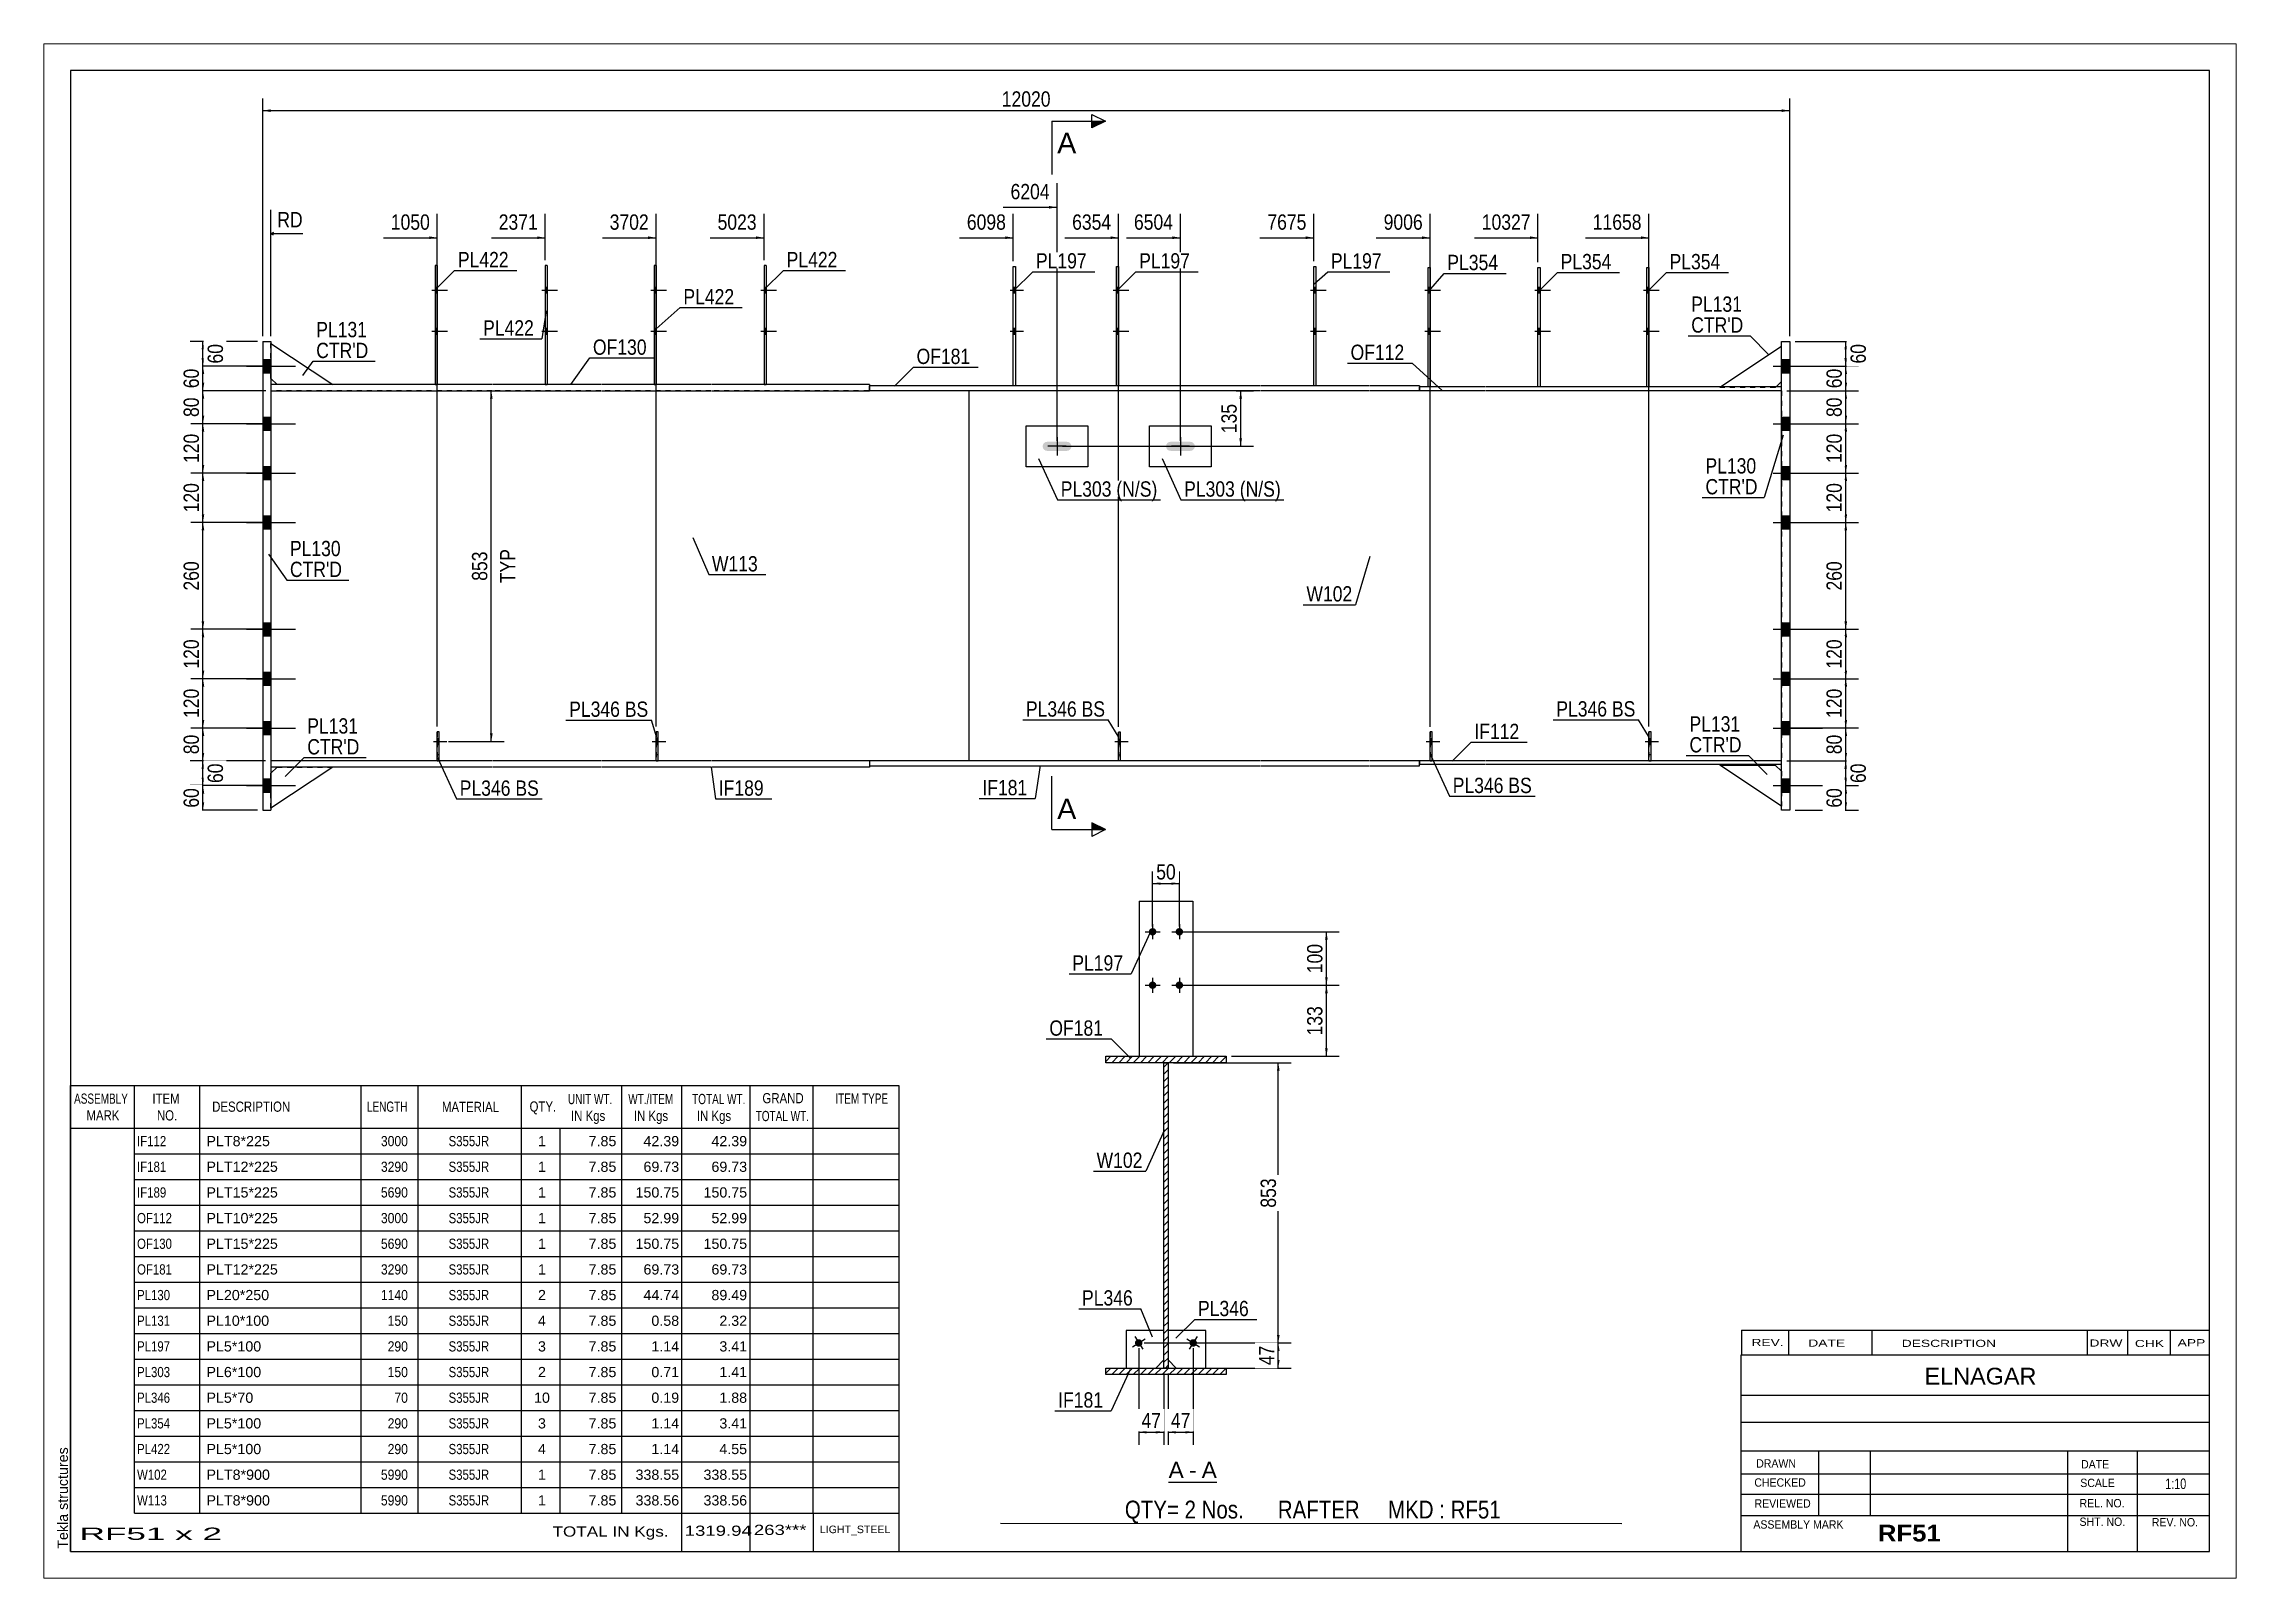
# Paper-space layout 'Layout1' of a CAD drawing. Header units: millimetres. Extents: x 0 to 410, y 0 to 287.
# The model-space entities are those that its viewports show. They can reach past a viewport. Long polylines and large blocks are cut down to what shows.
import ezdxf

# ---------------------------------------------------------------- set-up
doc = ezdxf.new("R2010")
doc.units = ezdxf.units.MM
doc.linetypes.add('DXK_LINE_DOT1', pattern=[1.8814, 0.9407, -0.9407])
doc.linetypes.add('DXK_LINE_DOT2', pattern=[3.9198, 1.9599, -1.9599])
doc.layers.add('Viewport layer', color=7, linetype='Continuous', plot=False)
doc.styles.add('Arial', font='ARIAL.TTF', dxfattribs={"height": 0.2})
doc.styles.add('Arial Bold', font='ARIALBD.TTF', dxfattribs={"height": 0.2})
doc.styles.add('Arial Narrow', font='ARIALN.TTF', dxfattribs={"height": 0.2})

# ---------------------------------------------------------------- blocks, each defined once
blk = doc.blocks.new('Unknown-623472789-1210')
at = {"color": 5, "linetype": 'Continuous'}
for p, q in [((405, 282), (5, 282)), ((5, 282), (5, 5)), ((405, 5), (405, 282)), ((5, 5), (405, 5))]:
    blk.add_line(p, q, dxfattribs=at)
at = {"color": 174, "linetype": 'Continuous', "style": 'Arial'}
blk.add_text('Tekla structures', height=1.9102, rotation=90, dxfattribs=at).set_placement((4.5, 5.5))
blk = doc.blocks.new('Unknown-623472789-15 - 1231')
at = {"color": 7, "linetype": 'Continuous'}
blk.add_line((210.34, 17.96), (219.37, 17.96), dxfattribs=at)
at = {"color": 0, "linetype": 'Continuous'}
blk.add_wipeout([(213.19, 18.71), (213.19, 21.91), (210.34, 21.91), (210.34, 18.71)], dxfattribs=at)
blk.add_wipeout([(215.57, 18.71), (215.57, 21.91), (214.15, 21.91), (214.15, 18.71)], dxfattribs=at)
at = {"color": 96, "linetype": 'Continuous', "style": 'Arial'}
blk.add_text('A', height=3.06, dxfattribs=at).set_placement((210.34, 18.71))
at = {"color": 0, "linetype": 'Continuous'}
blk.add_wipeout([(219.37, 18.71), (219.37, 21.91), (216.53, 21.91), (216.53, 18.71)], dxfattribs=at)
at = {"color": 96, "linetype": 'Continuous', "style": 'Arial'}
for s, p in [('A', (216.53, 18.71)), ('-', (214.15, 18.71))]:
    blk.add_text(s, height=3.06, dxfattribs=at).set_placement(p)
blk = doc.blocks.new('Bolt-623472789-1665 - 1517')
at = {"linetype": 'Continuous'}
blk.add_hatch(color=3, dxfattribs=at).paths.add_polyline_path([(210.11, 212.31), (209.93, 212.04), (209.87, 211.72), (209.93, 211.39), (210.11, 211.12), (210.39, 210.93), (210.71, 210.87), (214.4, 210.87), (214.73, 210.93), (215, 211.12), (215.19, 211.39), (215.25, 211.72), (215.19, 212.04), (215, 212.31), (214.73, 212.5), (214.4, 212.56), (210.71, 212.56), (210.39, 212.5)])
at = {"color": 3, "linetype": 'Continuous'}
for p, q in [((212.56, 213.41), (212.56, 210.02)), ((214.25, 211.72), (210.87, 211.72))]:
    blk.add_line(p, q, dxfattribs=at)
blk = doc.blocks.new('Part-623472789-1978 - 1517')
at = {"color": 2, "linetype": 'Continuous'}
for p, q in [((163.67, 152.87), (154.44, 152.87)), ((154.44, 152.87), (154.44, 151.95)), ((154.44, 151.95), (163.67, 151.95)), ((227.56, 152.87), (163.77, 152.87)), ((163.77, 151.95), (227.56, 151.95)), ((247.93, 152.87), (227.66, 152.87)), ((227.66, 151.95), (247.93, 151.95)), ((257.26, 152.87), (248.03, 152.87)), ((248.03, 151.95), (257.26, 151.95)), ((257.26, 151.95), (257.26, 152.87))]:
    blk.add_line(p, q, dxfattribs=at)
blk = doc.blocks.new('Part-623472789-1541 - 1517')
at = {"color": 2, "linetype": 'Continuous'}
for p, q in [((269.49, 222.87), (257.26, 222.87)), ((257.26, 222.1), (257.26, 222.87)), ((269.49, 222.1), (257.26, 222.1)), ((289.85, 222.87), (269.59, 222.87)), ((289.85, 222.1), (269.59, 222.1)), ((324.96, 222.87), (289.95, 222.87)), ((324.96, 222.1), (289.95, 222.1))]:
    blk.add_line(p, q, dxfattribs=at)
at = {"color": 7, "linetype": 'DXK_LINE_DOT1'}
blk.add_line((324.96, 222.1), (324.96, 222.87), dxfattribs=at)
blk = doc.blocks.new('Bolt-623472789-1650 - 1517')
at = {"linetype": 'Continuous'}
for points in [[(73.58, 240.41), (73.58, 241.49), (73.19, 241.49), (73.19, 240.41)], [(73.58, 240.41), (73.58, 241.49), (73.19, 241.49), (73.19, 240.41)], [(73.58, 232.72), (73.58, 233.79), (73.19, 233.79), (73.19, 232.72)], [(73.58, 232.72), (73.58, 233.79), (73.19, 233.79), (73.19, 232.72)]]:
    blk.add_hatch(color=3, dxfattribs=at).paths.add_polyline_path(points)
at = {"color": 3, "linetype": 'Continuous'}
for p, q in [((72.58, 240.95), (75.5, 240.95)), ((72.58, 240.95), (75.5, 240.95)), ((73.19, 241.49), (73.58, 241.49)), ((73.19, 241.49), (73.58, 241.49)), ((73.19, 240.41), (73.58, 240.41)), ((73.19, 240.41), (73.58, 240.41)), ((73.19, 233.79), (73.58, 233.79)), ((73.19, 233.79), (73.58, 233.79)), ((72.58, 233.26), (75.5, 233.26)), ((72.58, 233.26), (75.5, 233.26)), ((73.19, 232.72), (73.58, 232.72)), ((73.19, 232.72), (73.58, 232.72))]:
    blk.add_line(p, q, dxfattribs=at)
blk = doc.blocks.new('Part-623472789-1809 - 1517')
at = {"color": 2, "linetype": 'Continuous'}
for p, q in [((200.61, 223.02), (200.61, 245.33)), ((200.61, 245.33), (201, 245.33)), ((201, 245.33), (201, 223.02))]:
    blk.add_line(p, q, dxfattribs=at)
at = {"color": 7, "linetype": 'DXK_LINE_DOT1'}
blk.add_line((201, 223.02), (200.61, 223.02), dxfattribs=at)
blk = doc.blocks.new('Part-623472789-1546 - 1517')
at = {"color": 2, "linetype": 'Continuous'}
for p, q in [((163.67, 223.02), (154.44, 223.02)), ((154.44, 222.1), (154.44, 223.02)), ((163.67, 222.1), (154.44, 222.1)), ((227.56, 223.02), (163.77, 223.02)), ((227.56, 222.1), (163.77, 222.1)), ((247.93, 223.02), (227.66, 223.02)), ((247.93, 222.1), (227.66, 222.1)), ((257.26, 223.02), (248.03, 223.02)), ((257.26, 222.1), (248.03, 222.1)), ((257.26, 223.02), (257.26, 222.1))]:
    blk.add_line(p, q, dxfattribs=at)
blk = doc.blocks.new('Part-623472789-1568 - 1517')
at = {"color": 2, "linetype": 'Continuous'}
for p, q in [((63.25, 223.25), (42.48, 223.25)), ((42.48, 222.1), (63.25, 222.1)), ((83.81, 223.25), (63.35, 223.25)), ((63.35, 222.1), (83.81, 222.1)), ((104.18, 223.25), (83.91, 223.25)), ((83.91, 222.1), (104.18, 222.1)), ((124.74, 223.25), (104.28, 223.25)), ((104.28, 222.1), (124.74, 222.1)), ((145.11, 223.25), (124.84, 223.25)), ((124.84, 222.1), (145.11, 222.1)), ((154.44, 223.25), (145.21, 223.25)), ((145.21, 222.1), (154.44, 222.1)), ((154.44, 223.25), (154.44, 222.1))]:
    blk.add_line(p, q, dxfattribs=at)
at = {"color": 7, "linetype": 'DXK_LINE_DOT1'}
blk.add_line((42.48, 223.25), (42.48, 222.1), dxfattribs=at)
blk = doc.blocks.new('Bolt-623472789-1654 - 1517')
at = {"color": 3, "linetype": 'DXK_LINE_DOT2'}
for p, q in [((200.27, 156.49), (202.81, 156.49)), ((201, 157.02), (201.38, 157.02)), ((201, 155.95), (201.38, 155.95))]:
    blk.add_line(p, q, dxfattribs=at)
blk = doc.blocks.new('Part-623472789-1590 - 1517')
at = {"color": 7, "linetype": 'DXK_LINE_DOT1'}
for p, q in [((63.25, 222.1), (42.48, 222.1)), ((42.48, 222.1), (42.48, 152.87)), ((83.81, 222.1), (63.35, 222.1)), ((104.18, 222.1), (83.91, 222.1)), ((124.74, 222.1), (104.28, 222.1)), ((145.11, 222.1), (124.84, 222.1)), ((163.67, 222.1), (145.21, 222.1)), ((173, 222.1), (163.77, 222.1)), ((63.25, 152.87), (42.48, 152.87)), ((83.81, 152.87), (63.35, 152.87)), ((104.18, 152.87), (83.91, 152.87)), ((124.74, 152.87), (104.28, 152.87)), ((145.11, 152.87), (124.84, 152.87)), ((163.67, 152.87), (145.21, 152.87)), ((173, 152.87), (163.77, 152.87))]:
    blk.add_line(p, q, dxfattribs=at)
at = {"color": 2, "linetype": 'Continuous'}
blk.add_line((173, 222.1), (173, 152.87), dxfattribs=at)
blk = doc.blocks.new('Part-623472789-1612 - 1517')
at = {"color": 2, "linetype": 'Continuous'}
for p, q in [((257.26, 152.87), (257.26, 152.25)), ((269.49, 152.87), (257.26, 152.87)), ((257.26, 152.25), (269.49, 152.25)), ((289.85, 152.87), (269.59, 152.87)), ((269.59, 152.25), (289.85, 152.25)), ((324.96, 152.87), (289.95, 152.87)), ((289.95, 152.25), (324.96, 152.25))]:
    blk.add_line(p, q, dxfattribs=at)
at = {"color": 7, "linetype": 'DXK_LINE_DOT1'}
blk.add_line((324.96, 152.25), (324.96, 152.87), dxfattribs=at)
blk = doc.blocks.new('Part-623472789-1752 - 1517')
at = {"color": 2, "linetype": 'Continuous'}
for p, q in [((237.5, 223.02), (237.5, 245.33)), ((237.5, 245.33), (237.89, 245.33)), ((237.89, 245.33), (237.89, 223.02))]:
    blk.add_line(p, q, dxfattribs=at)
at = {"color": 7, "linetype": 'DXK_LINE_DOT1'}
blk.add_line((237.89, 223.02), (237.5, 223.02), dxfattribs=at)
blk = doc.blocks.new('Part-623472789-1829 - 1517')
at = {"color": 7, "linetype": 'DXK_LINE_DOT1'}
for p, q in [((300.19, 158.28), (300.19, 152.89)), ((300.57, 158.28), (300.19, 158.28)), ((300.57, 152.89), (300.57, 158.28)), ((300.19, 154.05), (300.57, 154.05)), ((300.19, 152.89), (300.57, 152.89))]:
    blk.add_line(p, q, dxfattribs=at)
blk = doc.blocks.new('Bolt-623472789-1643 - 1517')
at = {"color": 3, "linetype": 'DXK_LINE_DOT2'}
for p, q in [((72.85, 156.51), (75.39, 156.51)), ((73.58, 157.05), (73.96, 157.05)), ((73.58, 155.97), (73.96, 155.97))]:
    blk.add_line(p, q, dxfattribs=at)
blk = doc.blocks.new('Bolt-623472789-1644 - 1517')
at = {"linetype": 'Continuous'}
blk.add_hatch(color=3, dxfattribs=at).paths.add_polyline_path([(73.96, 155.97), (73.96, 157.05), (73.58, 157.05), (73.58, 155.97)])
at = {"color": 3, "linetype": 'Continuous'}
for p, q in [((72.85, 156.51), (75.39, 156.51)), ((73.58, 157.05), (73.96, 157.05)), ((73.58, 155.97), (73.96, 155.97))]:
    blk.add_line(p, q, dxfattribs=at)
blk = doc.blocks.new('Part-623472789-1774 - 1517')
at = {"color": 2, "linetype": 'Continuous'}
for p, q in [((279.43, 222.87), (279.43, 245.18)), ((279.43, 245.18), (279.82, 245.18)), ((279.82, 245.18), (279.82, 222.87))]:
    blk.add_line(p, q, dxfattribs=at)
at = {"color": 7, "linetype": 'DXK_LINE_DOT1'}
blk.add_line((279.82, 222.87), (279.43, 222.87), dxfattribs=at)
blk = doc.blocks.new('Bolt-623472789-1646 - 1517')
at = {"linetype": 'Continuous'}
for points in [[(94.14, 240.41), (94.14, 241.49), (93.76, 241.49), (93.76, 240.41)], [(94.14, 240.41), (94.14, 241.49), (93.76, 241.49), (93.76, 240.41)], [(94.14, 232.72), (94.14, 233.79), (93.76, 233.79), (93.76, 232.72)], [(94.14, 232.72), (94.14, 233.79), (93.76, 233.79), (93.76, 232.72)]]:
    blk.add_hatch(color=3, dxfattribs=at).paths.add_polyline_path(points)
at = {"color": 3, "linetype": 'Continuous'}
for p, q in [((93.14, 240.95), (96.06, 240.95)), ((93.14, 240.95), (96.06, 240.95)), ((93.76, 241.49), (94.14, 241.49)), ((93.76, 241.49), (94.14, 241.49)), ((93.76, 240.41), (94.14, 240.41)), ((93.76, 240.41), (94.14, 240.41)), ((93.76, 233.79), (94.14, 233.79)), ((93.76, 233.79), (94.14, 233.79)), ((93.14, 233.26), (96.06, 233.26)), ((93.14, 233.26), (96.06, 233.26)), ((93.76, 232.72), (94.14, 232.72)), ((93.76, 232.72), (94.14, 232.72))]:
    blk.add_line(p, q, dxfattribs=at)
blk = doc.blocks.new('Bolt-623472789-1647 - 1517')
at = {"linetype": 'Continuous'}
for points in [[(135.07, 240.41), (135.07, 241.49), (134.69, 241.49), (134.69, 240.41)], [(135.07, 240.41), (135.07, 241.49), (134.69, 241.49), (134.69, 240.41)], [(135.07, 232.72), (135.07, 233.79), (134.69, 233.79), (134.69, 232.72)], [(135.07, 232.72), (135.07, 233.79), (134.69, 233.79), (134.69, 232.72)]]:
    blk.add_hatch(color=3, dxfattribs=at).paths.add_polyline_path(points)
at = {"color": 3, "linetype": 'Continuous'}
for p, q in [((134.07, 240.95), (136.99, 240.95)), ((134.07, 240.95), (136.99, 240.95)), ((134.69, 241.49), (135.07, 241.49)), ((134.69, 241.49), (135.07, 241.49)), ((134.69, 240.41), (135.07, 240.41)), ((134.69, 240.41), (135.07, 240.41)), ((134.69, 233.79), (135.07, 233.79)), ((134.69, 233.79), (135.07, 233.79)), ((134.07, 233.26), (136.99, 233.26)), ((134.07, 233.26), (136.99, 233.26)), ((134.69, 232.72), (135.07, 232.72)), ((134.69, 232.72), (135.07, 232.72))]:
    blk.add_line(p, q, dxfattribs=at)
blk = doc.blocks.new('Bolt-623472789-1648 - 1517')
at = {"linetype": 'Continuous'}
for points in [[(237.89, 240.41), (237.89, 241.49), (237.5, 241.49), (237.5, 240.41)], [(237.89, 240.41), (237.89, 241.49), (237.5, 241.49), (237.5, 240.41)], [(237.89, 232.72), (237.89, 233.79), (237.5, 233.79), (237.5, 232.72)], [(237.89, 232.72), (237.89, 233.79), (237.5, 233.79), (237.5, 232.72)]]:
    blk.add_hatch(color=3, dxfattribs=at).paths.add_polyline_path(points)
at = {"color": 3, "linetype": 'Continuous'}
for p, q in [((236.89, 240.95), (239.81, 240.95)), ((236.89, 240.95), (239.81, 240.95)), ((237.5, 241.49), (237.89, 241.49)), ((237.5, 241.49), (237.89, 241.49)), ((237.5, 240.41), (237.89, 240.41)), ((237.5, 240.41), (237.89, 240.41)), ((237.5, 233.79), (237.89, 233.79)), ((237.5, 233.79), (237.89, 233.79)), ((236.89, 233.26), (239.81, 233.26)), ((236.89, 233.26), (239.81, 233.26)), ((237.5, 232.72), (237.89, 232.72)), ((237.5, 232.72), (237.89, 232.72))]:
    blk.add_line(p, q, dxfattribs=at)
blk = doc.blocks.new('Part-623472789-1834 - 1517')
at = {"color": 2, "linetype": 'Continuous'}
for p, q in [((300.19, 152.89), (300.19, 158.28)), ((300.57, 158.28), (300.19, 158.28)), ((300.57, 152.89), (300.57, 158.28)), ((300.57, 152.89), (300.19, 152.89))]:
    blk.add_line(p, q, dxfattribs=at)
blk = doc.blocks.new('Bolt-623472789-1649 - 1517')
at = {"linetype": 'Continuous'}
for points in [[(279.82, 240.41), (279.82, 241.49), (279.43, 241.49), (279.43, 240.41)], [(279.82, 240.41), (279.82, 241.49), (279.43, 241.49), (279.43, 240.41)], [(279.82, 232.72), (279.82, 233.79), (279.43, 233.79), (279.43, 232.72)], [(279.82, 232.72), (279.82, 233.79), (279.43, 233.79), (279.43, 232.72)]]:
    blk.add_hatch(color=3, dxfattribs=at).paths.add_polyline_path(points)
at = {"color": 3, "linetype": 'Continuous'}
for p, q in [((278.82, 240.95), (281.74, 240.95)), ((278.82, 240.95), (281.74, 240.95)), ((279.43, 241.49), (279.82, 241.49)), ((279.43, 241.49), (279.82, 241.49)), ((279.43, 240.41), (279.82, 240.41)), ((279.43, 240.41), (279.82, 240.41)), ((279.43, 233.79), (279.82, 233.79)), ((279.43, 233.79), (279.82, 233.79)), ((278.82, 233.26), (281.74, 233.26)), ((278.82, 233.26), (281.74, 233.26)), ((279.43, 232.72), (279.82, 232.72)), ((279.43, 232.72), (279.82, 232.72))]:
    blk.add_line(p, q, dxfattribs=at)
blk = doc.blocks.new('Part-623472789-1779 - 1517')
at = {"color": 2, "linetype": 'Continuous'}
for p, q in [((73.58, 245.56), (73.19, 245.56)), ((73.19, 245.56), (73.19, 223.25)), ((73.58, 245.56), (73.58, 223.25))]:
    blk.add_line(p, q, dxfattribs=at)
at = {"color": 7, "linetype": 'DXK_LINE_DOT1'}
blk.add_line((73.19, 223.25), (73.58, 223.25), dxfattribs=at)
blk = doc.blocks.new('Part-623472789-1715 - 1517')
at = {"color": 2, "linetype": 'Continuous'}
for p, q in [((73.58, 152.89), (73.58, 158.28)), ((73.96, 158.28), (73.58, 158.28)), ((73.96, 152.89), (73.96, 158.28)), ((73.58, 152.89), (73.96, 152.89))]:
    blk.add_line(p, q, dxfattribs=at)
blk = doc.blocks.new('Bolt-623472789-1651 - 1517')
at = {"color": 3, "linetype": 'DXK_LINE_DOT2'}
for p, q in [((113.78, 156.51), (116.32, 156.51)), ((114.51, 157.05), (114.89, 157.05)), ((114.51, 155.97), (114.89, 155.97))]:
    blk.add_line(p, q, dxfattribs=at)
blk = doc.blocks.new('Bolt-623472789-1652 - 1517')
at = {"linetype": 'Continuous'}
blk.add_hatch(color=3, dxfattribs=at).paths.add_polyline_path([(114.89, 155.97), (114.89, 157.05), (114.51, 157.05), (114.51, 155.97)])
at = {"color": 3, "linetype": 'Continuous'}
for p, q in [((113.78, 156.51), (116.32, 156.51)), ((114.51, 157.05), (114.89, 157.05)), ((114.51, 155.97), (114.89, 155.97))]:
    blk.add_line(p, q, dxfattribs=at)
blk = doc.blocks.new('Bolt-623472789-1653 - 1517')
at = {"linetype": 'Continuous'}
for points in [[(114.51, 240.41), (114.51, 241.49), (114.12, 241.49), (114.12, 240.41)], [(114.51, 240.41), (114.51, 241.49), (114.12, 241.49), (114.12, 240.41)], [(114.51, 232.72), (114.51, 233.79), (114.12, 233.79), (114.12, 232.72)], [(114.51, 232.72), (114.51, 233.79), (114.12, 233.79), (114.12, 232.72)]]:
    blk.add_hatch(color=3, dxfattribs=at).paths.add_polyline_path(points)
at = {"color": 3, "linetype": 'Continuous'}
for p, q in [((113.51, 240.95), (116.43, 240.95)), ((113.51, 240.95), (116.43, 240.95)), ((114.12, 241.49), (114.51, 241.49)), ((114.12, 241.49), (114.51, 241.49)), ((114.12, 240.41), (114.51, 240.41)), ((114.12, 240.41), (114.51, 240.41)), ((114.12, 233.79), (114.51, 233.79)), ((114.12, 233.79), (114.51, 233.79)), ((113.51, 233.26), (116.43, 233.26)), ((113.51, 233.26), (116.43, 233.26)), ((114.12, 232.72), (114.51, 232.72)), ((114.12, 232.72), (114.51, 232.72))]:
    blk.add_line(p, q, dxfattribs=at)
blk = doc.blocks.new('Bolt-623472789-1655 - 1517')
at = {"linetype": 'Continuous'}
blk.add_hatch(color=3, dxfattribs=at).paths.add_polyline_path([(201.38, 155.95), (201.38, 157.02), (201, 157.02), (201, 155.95)])
at = {"color": 3, "linetype": 'Continuous'}
for p, q in [((200.27, 156.49), (202.81, 156.49)), ((201, 157.02), (201.38, 157.02)), ((201, 155.95), (201.38, 155.95))]:
    blk.add_line(p, q, dxfattribs=at)
blk = doc.blocks.new('Part-623472789-1799 - 1517')
at = {"color": 7, "linetype": 'DXK_LINE_DOT1'}
for p, q in [((201, 158.25), (201, 152.87)), ((201.38, 158.25), (201, 158.25)), ((201.38, 152.87), (201.38, 158.25)), ((201, 154.02), (201.38, 154.02))]:
    blk.add_line(p, q, dxfattribs=at)
blk = doc.blocks.new('Part-623472789-1784 - 1517')
at = {"color": 7, "linetype": 'DXK_LINE_DOT1'}
for p, q in [((114.51, 158.28), (114.51, 152.89)), ((114.89, 158.28), (114.51, 158.28)), ((114.89, 152.89), (114.89, 158.28)), ((114.51, 154.05), (114.89, 154.05)), ((114.51, 152.89), (114.89, 152.89))]:
    blk.add_line(p, q, dxfattribs=at)
blk = doc.blocks.new('Bolt-623472789-1656 - 1517')
at = {"linetype": 'Continuous'}
for points in [[(201, 240.41), (201, 241.49), (200.61, 241.49), (200.61, 240.41)], [(201, 240.41), (201, 241.49), (200.61, 241.49), (200.61, 240.41)], [(201, 232.72), (201, 233.79), (200.61, 233.79), (200.61, 232.72)], [(201, 232.72), (201, 233.79), (200.61, 233.79), (200.61, 232.72)]]:
    blk.add_hatch(color=3, dxfattribs=at).paths.add_polyline_path(points)
at = {"color": 3, "linetype": 'Continuous'}
for p, q in [((200, 240.95), (202.92, 240.95)), ((200, 240.95), (202.92, 240.95)), ((200.61, 241.49), (201, 241.49)), ((200.61, 241.49), (201, 241.49)), ((200.61, 240.41), (201, 240.41)), ((200.61, 240.41), (201, 240.41)), ((200.61, 233.79), (201, 233.79)), ((200.61, 233.79), (201, 233.79)), ((200, 233.26), (202.92, 233.26)), ((200, 233.26), (202.92, 233.26)), ((200.61, 232.72), (201, 232.72)), ((200.61, 232.72), (201, 232.72))]:
    blk.add_line(p, q, dxfattribs=at)
blk = doc.blocks.new('Bolt-623472789-1660 - 1517')
at = {"color": 3, "linetype": 'DXK_LINE_DOT2'}
for p, q in [((299.45, 156.51), (301.99, 156.51)), ((300.19, 157.05), (300.57, 157.05)), ((300.19, 155.97), (300.57, 155.97))]:
    blk.add_line(p, q, dxfattribs=at)
blk = doc.blocks.new('Part-623472789-1789 - 1517')
at = {"color": 2, "linetype": 'Continuous'}
for p, q in [((114.51, 152.89), (114.51, 158.28)), ((114.89, 158.28), (114.51, 158.28)), ((114.89, 152.89), (114.89, 158.28)), ((114.51, 152.89), (114.89, 152.89))]:
    blk.add_line(p, q, dxfattribs=at)
blk = doc.blocks.new('Bolt-623472789-1661 - 1517')
at = {"linetype": 'Continuous'}
blk.add_hatch(color=3, dxfattribs=at).paths.add_polyline_path([(300.57, 155.97), (300.57, 157.05), (300.19, 157.05), (300.19, 155.97)])
at = {"color": 3, "linetype": 'Continuous'}
for p, q in [((299.45, 156.51), (301.99, 156.51)), ((300.19, 157.05), (300.57, 157.05)), ((300.19, 155.97), (300.57, 155.97))]:
    blk.add_line(p, q, dxfattribs=at)
blk = doc.blocks.new('Bolt-623472789-1662 - 1517')
at = {"linetype": 'Continuous'}
for points in [[(300.19, 240.41), (300.19, 241.49), (299.8, 241.49), (299.8, 240.41)], [(300.19, 240.41), (300.19, 241.49), (299.8, 241.49), (299.8, 240.41)], [(300.19, 232.72), (300.19, 233.79), (299.8, 233.79), (299.8, 232.72)], [(300.19, 232.72), (300.19, 233.79), (299.8, 233.79), (299.8, 232.72)]]:
    blk.add_hatch(color=3, dxfattribs=at).paths.add_polyline_path(points)
at = {"color": 3, "linetype": 'Continuous'}
for p, q in [((299.19, 240.95), (302.11, 240.95)), ((299.19, 240.95), (302.11, 240.95)), ((299.8, 241.49), (300.19, 241.49)), ((299.8, 241.49), (300.19, 241.49)), ((299.8, 240.41), (300.19, 240.41)), ((299.8, 240.41), (300.19, 240.41)), ((299.8, 233.79), (300.19, 233.79)), ((299.8, 233.79), (300.19, 233.79)), ((299.19, 233.26), (302.11, 233.26)), ((299.19, 233.26), (302.11, 233.26)), ((299.8, 232.72), (300.19, 232.72)), ((299.8, 232.72), (300.19, 232.72))]:
    blk.add_line(p, q, dxfattribs=at)
blk = doc.blocks.new('Bolt-623472789-1663 - 1517')
at = {"linetype": 'Continuous'}
for points in [[(324.96, 227.95), (324.96, 225.49), (326.5, 225.49), (326.5, 227.95)], [(324.96, 227.95), (324.96, 225.49), (326.5, 225.49), (326.5, 227.95)], [(324.96, 217.18), (324.96, 214.72), (326.5, 214.72), (326.5, 217.18)], [(324.96, 217.18), (324.96, 214.72), (326.5, 214.72), (326.5, 217.18)], [(324.96, 207.95), (324.96, 205.49), (326.5, 205.49), (326.5, 207.95)], [(324.96, 207.95), (324.96, 205.49), (326.5, 205.49), (326.5, 207.95)], [(324.96, 198.72), (324.96, 196.25), (326.5, 196.25), (326.5, 198.72)], [(324.96, 198.72), (324.96, 196.25), (326.5, 196.25), (326.5, 198.72)], [(324.96, 178.72), (324.96, 176.25), (326.5, 176.25), (326.5, 178.72)], [(324.96, 178.72), (324.96, 176.25), (326.5, 176.25), (326.5, 178.72)], [(324.96, 169.49), (324.96, 167.02), (326.5, 167.02), (326.5, 169.49)], [(324.96, 169.49), (324.96, 167.02), (326.5, 167.02), (326.5, 169.49)], [(324.96, 160.25), (324.96, 157.79), (326.5, 157.79), (326.5, 160.25)], [(324.96, 160.25), (324.96, 157.79), (326.5, 157.79), (326.5, 160.25)], [(324.96, 149.49), (324.96, 147.02), (326.5, 147.02), (326.5, 149.49)], [(324.96, 149.49), (324.96, 147.02), (326.5, 147.02), (326.5, 149.49)]]:
    blk.add_hatch(color=3, dxfattribs=at).paths.add_polyline_path(points)
at = {"color": 3, "linetype": 'Continuous'}
for p, q in [((323.44, 226.72), (332.65, 226.72)), ((323.44, 226.72), (332.65, 226.72)), ((324.96, 227.95), (326.5, 227.95)), ((324.96, 227.95), (326.5, 227.95)), ((324.96, 225.49), (326.5, 225.49)), ((324.96, 225.49), (326.5, 225.49)), ((323.44, 215.95), (332.65, 215.95)), ((323.44, 215.95), (332.65, 215.95)), ((324.96, 217.18), (326.5, 217.18)), ((324.96, 217.18), (326.5, 217.18)), ((324.96, 214.72), (326.5, 214.72)), ((324.96, 214.72), (326.5, 214.72)), ((323.44, 206.72), (332.65, 206.72)), ((323.44, 206.72), (332.65, 206.72)), ((324.96, 207.95), (326.5, 207.95)), ((324.96, 207.95), (326.5, 207.95)), ((324.96, 205.49), (326.5, 205.49)), ((324.96, 205.49), (326.5, 205.49)), ((323.44, 197.49), (332.65, 197.49)), ((323.44, 197.49), (332.65, 197.49)), ((324.96, 198.72), (326.5, 198.72)), ((324.96, 198.72), (326.5, 198.72)), ((324.96, 196.25), (326.5, 196.25)), ((324.96, 196.25), (326.5, 196.25)), ((323.44, 177.49), (332.65, 177.49)), ((323.44, 177.49), (332.65, 177.49)), ((324.96, 178.72), (326.5, 178.72)), ((324.96, 178.72), (326.5, 178.72)), ((324.96, 176.25), (326.5, 176.25)), ((324.96, 176.25), (326.5, 176.25)), ((323.44, 168.25), (332.65, 168.25)), ((323.44, 168.25), (332.65, 168.25)), ((324.96, 169.49), (326.5, 169.49)), ((324.96, 169.49), (326.5, 169.49)), ((324.96, 167.02), (326.5, 167.02)), ((324.96, 167.02), (326.5, 167.02)), ((324.96, 160.25), (326.5, 160.25)), ((324.96, 160.25), (326.5, 160.25)), ((323.44, 159.02), (332.65, 159.02)), ((323.44, 159.02), (332.65, 159.02)), ((324.96, 157.79), (326.5, 157.79)), ((324.96, 157.79), (326.5, 157.79)), ((323.44, 148.25), (332.65, 148.25)), ((323.44, 148.25), (332.65, 148.25)), ((324.96, 149.49), (326.5, 149.49)), ((324.96, 149.49), (326.5, 149.49)), ((324.96, 147.02), (326.5, 147.02)), ((324.96, 147.02), (326.5, 147.02))]:
    blk.add_line(p, q, dxfattribs=at)
blk = doc.blocks.new('Bolt-623472789-1664 - 1517')
at = {"linetype": 'Continuous'}
for points in [[(40.94, 227.95), (40.94, 225.49), (42.48, 225.49), (42.48, 227.95)], [(40.94, 227.95), (40.94, 225.49), (42.48, 225.49), (42.48, 227.95)], [(40.94, 217.18), (40.94, 214.72), (42.48, 214.72), (42.48, 217.18)], [(40.94, 217.18), (40.94, 214.72), (42.48, 214.72), (42.48, 217.18)], [(40.94, 207.95), (40.94, 205.49), (42.48, 205.49), (42.48, 207.95)], [(40.94, 207.95), (40.94, 205.49), (42.48, 205.49), (42.48, 207.95)], [(40.94, 198.72), (40.94, 196.25), (42.48, 196.25), (42.48, 198.72)], [(40.94, 198.72), (40.94, 196.25), (42.48, 196.25), (42.48, 198.72)], [(40.94, 178.72), (40.94, 176.25), (42.48, 176.25), (42.48, 178.72)], [(40.94, 178.72), (40.94, 176.25), (42.48, 176.25), (42.48, 178.72)], [(40.94, 169.49), (40.94, 167.02), (42.48, 167.02), (42.48, 169.49)], [(40.94, 169.49), (40.94, 167.02), (42.48, 167.02), (42.48, 169.49)], [(40.94, 160.25), (40.94, 157.79), (42.48, 157.79), (42.48, 160.25)], [(40.94, 160.25), (40.94, 157.79), (42.48, 157.79), (42.48, 160.25)], [(40.94, 149.49), (40.94, 147.02), (42.48, 147.02), (42.48, 149.49)], [(40.94, 149.49), (40.94, 147.02), (42.48, 147.02), (42.48, 149.49)]]:
    blk.add_hatch(color=3, dxfattribs=at).paths.add_polyline_path(points)
at = {"color": 3, "linetype": 'Continuous'}
for p, q in [((37.88, 226.72), (47.09, 226.72)), ((37.88, 226.72), (47.09, 226.72)), ((40.94, 227.95), (42.48, 227.95)), ((40.94, 227.95), (42.48, 227.95)), ((40.94, 225.49), (42.48, 225.49)), ((40.94, 225.49), (42.48, 225.49)), ((37.88, 215.95), (47.09, 215.95)), ((37.88, 215.95), (47.09, 215.95)), ((40.94, 217.18), (42.48, 217.18)), ((40.94, 217.18), (42.48, 217.18)), ((40.94, 214.72), (42.48, 214.72)), ((40.94, 214.72), (42.48, 214.72)), ((37.88, 206.72), (47.09, 206.72)), ((37.88, 206.72), (47.09, 206.72)), ((40.94, 207.95), (42.48, 207.95)), ((40.94, 207.95), (42.48, 207.95)), ((40.94, 205.49), (42.48, 205.49)), ((40.94, 205.49), (42.48, 205.49)), ((37.88, 197.49), (47.09, 197.49)), ((37.88, 197.49), (47.09, 197.49)), ((40.94, 198.72), (42.48, 198.72)), ((40.94, 198.72), (42.48, 198.72)), ((40.94, 196.25), (42.48, 196.25)), ((40.94, 196.25), (42.48, 196.25)), ((37.88, 177.49), (47.09, 177.49)), ((37.88, 177.49), (47.09, 177.49)), ((40.94, 178.72), (42.48, 178.72)), ((40.94, 178.72), (42.48, 178.72)), ((40.94, 176.25), (42.48, 176.25)), ((40.94, 176.25), (42.48, 176.25)), ((37.88, 168.25), (47.09, 168.25)), ((37.88, 168.25), (47.09, 168.25)), ((40.94, 169.49), (42.48, 169.49)), ((40.94, 169.49), (42.48, 169.49)), ((40.94, 167.02), (42.48, 167.02)), ((40.94, 167.02), (42.48, 167.02)), ((40.94, 160.25), (42.48, 160.25)), ((40.94, 160.25), (42.48, 160.25)), ((37.88, 159.02), (47.09, 159.02)), ((37.88, 159.02), (47.09, 159.02)), ((40.94, 157.79), (42.48, 157.79)), ((40.94, 157.79), (42.48, 157.79)), ((37.88, 148.25), (47.09, 148.25)), ((37.88, 148.25), (47.09, 148.25)), ((40.94, 149.49), (42.48, 149.49)), ((40.94, 149.49), (42.48, 149.49)), ((40.94, 147.02), (42.48, 147.02)), ((40.94, 147.02), (42.48, 147.02))]:
    blk.add_line(p, q, dxfattribs=at)
blk = doc.blocks.new('Bolt-623472789-1666 - 1517')
at = {"linetype": 'Continuous'}
blk.add_hatch(color=3, dxfattribs=at).paths.add_polyline_path([(187.04, 212.31), (186.85, 212.04), (186.79, 211.72), (186.85, 211.39), (187.04, 211.12), (187.31, 210.93), (187.63, 210.87), (191.33, 210.87), (191.65, 210.93), (191.93, 211.12), (192.11, 211.39), (192.17, 211.72), (192.11, 212.04), (191.93, 212.31), (191.65, 212.5), (191.33, 212.56), (187.63, 212.56), (187.31, 212.5)])
at = {"color": 3, "linetype": 'Continuous'}
for p, q in [((189.48, 213.41), (189.48, 210.02)), ((191.17, 211.72), (187.79, 211.72))]:
    blk.add_line(p, q, dxfattribs=at)
blk = doc.blocks.new('Part-623472789-1671 - 1517')
at = {"color": 2, "linetype": 'Continuous'}
blk.add_line((173, 222.1), (173, 152.87), dxfattribs=at)
at = {"color": 7, "linetype": 'DXK_LINE_DOT1'}
for p, q in [((227.56, 222.1), (173, 222.1)), ((247.93, 222.1), (227.66, 222.1)), ((269.49, 222.1), (248.03, 222.1)), ((289.85, 222.1), (269.59, 222.1)), ((324.96, 222.1), (289.95, 222.1)), ((324.96, 222.1), (324.96, 152.87)), ((227.56, 152.87), (173, 152.87)), ((247.93, 152.87), (227.66, 152.87)), ((269.49, 152.87), (248.03, 152.87)), ((289.85, 152.87), (269.59, 152.87)), ((324.96, 152.87), (289.95, 152.87))]:
    blk.add_line(p, q, dxfattribs=at)
blk = doc.blocks.new('Part-623472789-1693 - 1517')
at = {"color": 7, "linetype": 'DXK_LINE_DOT1'}
for p, q in [((73.58, 158.28), (73.58, 152.89)), ((73.96, 158.28), (73.58, 158.28)), ((73.96, 152.89), (73.96, 158.28)), ((73.58, 154.05), (73.96, 154.05)), ((73.58, 152.89), (73.96, 152.89))]:
    blk.add_line(p, q, dxfattribs=at)
blk = doc.blocks.new('Part-623472789-1742 - 1517')
at = {"color": 2, "linetype": 'Continuous'}
for p, q in [((94.14, 245.56), (93.76, 245.56)), ((93.76, 245.56), (93.76, 223.25)), ((94.14, 245.56), (94.14, 223.25))]:
    blk.add_line(p, q, dxfattribs=at)
at = {"color": 7, "linetype": 'DXK_LINE_DOT1'}
blk.add_line((93.76, 223.25), (94.14, 223.25), dxfattribs=at)
blk = doc.blocks.new('Part-623472789-1747 - 1517')
at = {"color": 2, "linetype": 'Continuous'}
for p, q in [((135.07, 245.56), (134.69, 245.56)), ((134.69, 245.56), (134.69, 223.25)), ((135.07, 245.56), (135.07, 223.25))]:
    blk.add_line(p, q, dxfattribs=at)
at = {"color": 7, "linetype": 'DXK_LINE_DOT1'}
blk.add_line((134.69, 223.25), (135.07, 223.25), dxfattribs=at)
blk = doc.blocks.new('Part-623472789-1794 - 1517')
at = {"color": 2, "linetype": 'Continuous'}
for p, q in [((114.51, 245.56), (114.12, 245.56)), ((114.12, 245.56), (114.12, 223.25)), ((114.51, 245.56), (114.51, 223.25))]:
    blk.add_line(p, q, dxfattribs=at)
at = {"color": 7, "linetype": 'DXK_LINE_DOT1'}
blk.add_line((114.12, 223.25), (114.51, 223.25), dxfattribs=at)
blk = doc.blocks.new('Part-623472789-1804 - 1517')
at = {"color": 2, "linetype": 'Continuous'}
for p, q in [((201, 152.87), (201, 158.25)), ((201.38, 158.25), (201, 158.25)), ((201.38, 152.87), (201.38, 158.25))]:
    blk.add_line(p, q, dxfattribs=at)
blk = doc.blocks.new('Part-623472789-1839 - 1517')
at = {"color": 2, "linetype": 'Continuous'}
for p, q in [((299.8, 222.87), (299.8, 245.18)), ((299.8, 245.18), (300.19, 245.18)), ((300.19, 245.18), (300.19, 222.87))]:
    blk.add_line(p, q, dxfattribs=at)
at = {"color": 7, "linetype": 'DXK_LINE_DOT1'}
blk.add_line((300.19, 222.87), (299.8, 222.87), dxfattribs=at)
blk = doc.blocks.new('Part-623472789-1861 - 1517')
at = {"color": 2, "linetype": 'Continuous'}
for p, q in [((206.79, 207.87), (206.79, 215.56)), ((206.79, 215.56), (218.33, 215.56)), ((218.33, 215.56), (218.33, 207.87)), ((218.33, 207.87), (206.79, 207.87))]:
    blk.add_line(p, q, dxfattribs=at)
blk = doc.blocks.new('Part-623472789-1866 - 1517')
at = {"color": 2, "linetype": 'Continuous'}
for p, q in [((183.71, 207.87), (183.71, 215.56)), ((183.71, 215.56), (195.25, 215.56)), ((195.25, 215.56), (195.25, 207.87)), ((195.25, 207.87), (183.71, 207.87))]:
    blk.add_line(p, q, dxfattribs=at)
blk = doc.blocks.new('Part-623472789-1919 - 1517')
at = {"color": 2, "linetype": 'Continuous'}
for p, q in [((324.96, 230.41), (313.65, 222.87)), ((324.96, 223.87), (323.96, 222.87))]:
    blk.add_line(p, q, dxfattribs=at)
at = {"color": 7, "linetype": 'DXK_LINE_DOT1'}
for p, q in [((324.96, 223.87), (324.96, 230.41)), ((313.65, 222.87), (313.42, 222.72)), ((323.8, 222.72), (313.42, 222.72)), ((323.96, 222.87), (323.8, 222.72))]:
    blk.add_line(p, q, dxfattribs=at)
blk = doc.blocks.new('Part-623472789-1924 - 1517')
at = {"color": 2, "linetype": 'Continuous'}
for p, q in [((324.96, 144.41), (313.42, 152.1)), ((313.42, 152.1), (323.8, 152.1)), ((323.8, 152.1), (324.96, 150.95))]:
    blk.add_line(p, q, dxfattribs=at)
at = {"color": 7, "linetype": 'DXK_LINE_DOT1'}
blk.add_line((324.96, 150.95), (324.96, 144.41), dxfattribs=at)
blk = doc.blocks.new('Part-623472789-1953 - 1517')
at = {"color": 2, "linetype": 'Continuous'}
for p, q in [((324.96, 143.64), (324.96, 231.33)), ((324.96, 231.33), (326.5, 231.33)), ((326.5, 231.33), (326.5, 143.64)), ((326.5, 143.64), (324.96, 143.64))]:
    blk.add_line(p, q, dxfattribs=at)
blk = doc.blocks.new('Part-623472789-1958 - 1517')
at = {"color": 2, "linetype": 'Continuous'}
for p, q in [((54.02, 151.72), (42.48, 144.02)), ((42.48, 150.56), (43.63, 151.72))]:
    blk.add_line(p, q, dxfattribs=at)
at = {"color": 7, "linetype": 'DXK_LINE_DOT1'}
for p, q in [((43.63, 151.72), (54.02, 151.72)), ((42.48, 144.02), (42.48, 150.56))]:
    blk.add_line(p, q, dxfattribs=at)
blk = doc.blocks.new('Part-623472789-1963 - 1517')
at = {"color": 2, "linetype": 'Continuous'}
for p, q in [((42.48, 230.95), (54.02, 223.25)), ((43.63, 223.25), (42.48, 224.41))]:
    blk.add_line(p, q, dxfattribs=at)
at = {"color": 7, "linetype": 'DXK_LINE_DOT1'}
for p, q in [((42.48, 224.41), (42.48, 230.95)), ((54.02, 223.25), (43.63, 223.25))]:
    blk.add_line(p, q, dxfattribs=at)
blk = doc.blocks.new('Part-623472789-1968 - 1517')
at = {"color": 2, "linetype": 'Continuous'}
for p, q in [((40.94, 231.33), (42.48, 231.33)), ((40.94, 231.33), (40.94, 143.64)), ((42.48, 231.33), (42.48, 143.64)), ((40.94, 143.64), (42.48, 143.64))]:
    blk.add_line(p, q, dxfattribs=at)
blk = doc.blocks.new('Part-623472789-1973 - 1517')
at = {"color": 2, "linetype": 'Continuous'}
for p, q in [((63.25, 152.87), (42.48, 152.87)), ((63.25, 151.72), (42.48, 151.72)), ((83.81, 152.87), (63.35, 152.87)), ((83.81, 151.72), (63.35, 151.72)), ((104.18, 152.87), (83.91, 152.87)), ((104.18, 151.72), (83.91, 151.72)), ((124.74, 152.87), (104.28, 152.87)), ((124.74, 151.72), (104.28, 151.72)), ((145.11, 152.87), (124.84, 152.87)), ((145.11, 151.72), (124.84, 151.72)), ((154.44, 152.87), (145.21, 152.87)), ((154.44, 151.72), (145.21, 151.72)), ((154.44, 152.87), (154.44, 151.72))]:
    blk.add_line(p, q, dxfattribs=at)
at = {"color": 7, "linetype": 'DXK_LINE_DOT1'}
blk.add_line((42.48, 152.87), (42.48, 151.72), dxfattribs=at)
blk = doc.blocks.new('Part-623472789-4608 - 1517')
at = {"color": 2, "linetype": 'Continuous'}
for p, q in [((181.31, 223.02), (181.31, 245.33)), ((181.31, 245.33), (181.69, 245.33)), ((181.69, 245.33), (181.69, 223.02))]:
    blk.add_line(p, q, dxfattribs=at)
at = {"color": 7, "linetype": 'DXK_LINE_DOT1'}
blk.add_line((181.69, 223.02), (181.31, 223.02), dxfattribs=at)
blk = doc.blocks.new('Part-623472789-4609 - 1517')
at = {"color": 2, "linetype": 'Continuous'}
for p, q in [((258.87, 222.87), (258.87, 245.18)), ((258.87, 245.18), (259.25, 245.18)), ((259.25, 245.18), (259.25, 222.87))]:
    blk.add_line(p, q, dxfattribs=at)
at = {"color": 7, "linetype": 'DXK_LINE_DOT1'}
blk.add_line((259.25, 222.87), (258.87, 222.87), dxfattribs=at)
blk = doc.blocks.new('Part-623472789-4610 - 1517')
at = {"color": 2, "linetype": 'Continuous'}
for p, q in [((259.25, 152.89), (259.25, 158.28)), ((259.64, 158.28), (259.25, 158.28)), ((259.64, 152.89), (259.64, 158.28)), ((259.64, 152.89), (259.25, 152.89))]:
    blk.add_line(p, q, dxfattribs=at)
at = {"color": 7, "linetype": 'DXK_LINE_DOT1'}
blk.add_line((259.25, 154.05), (259.64, 154.05), dxfattribs=at)
blk = doc.blocks.new('Part-623472789-4613 - 1517')
at = {"color": 7, "linetype": 'DXK_LINE_DOT1'}
for p, q in [((259.25, 158.28), (259.25, 152.89)), ((259.64, 158.28), (259.25, 158.28)), ((259.64, 152.89), (259.64, 158.28)), ((259.25, 152.89), (259.64, 152.89))]:
    blk.add_line(p, q, dxfattribs=at)
blk = doc.blocks.new('Bolt-623472789-4616 - 1517')
at = {"linetype": 'Continuous'}
for points in [[(181.69, 240.41), (181.69, 241.49), (181.31, 241.49), (181.31, 240.41)], [(181.69, 240.41), (181.69, 241.49), (181.31, 241.49), (181.31, 240.41)], [(181.69, 232.72), (181.69, 233.79), (181.31, 233.79), (181.31, 232.72)], [(181.69, 232.72), (181.69, 233.79), (181.31, 233.79), (181.31, 232.72)]]:
    blk.add_hatch(color=3, dxfattribs=at).paths.add_polyline_path(points)
at = {"color": 3, "linetype": 'Continuous'}
for p, q in [((180.69, 240.95), (183.23, 240.95)), ((180.69, 240.95), (183.23, 240.95)), ((181.31, 241.49), (181.69, 241.49)), ((181.31, 241.49), (181.69, 241.49)), ((181.31, 240.41), (181.69, 240.41)), ((181.31, 240.41), (181.69, 240.41)), ((181.31, 233.79), (181.69, 233.79)), ((181.31, 233.79), (181.69, 233.79)), ((180.69, 233.26), (183.23, 233.26)), ((180.69, 233.26), (183.23, 233.26)), ((181.31, 232.72), (181.69, 232.72)), ((181.31, 232.72), (181.69, 232.72))]:
    blk.add_line(p, q, dxfattribs=at)
blk = doc.blocks.new('Bolt-623472789-4617 - 1517')
at = {"linetype": 'Continuous'}
for points in [[(259.25, 240.41), (259.25, 241.49), (258.87, 241.49), (258.87, 240.41)], [(259.25, 240.41), (259.25, 241.49), (258.87, 241.49), (258.87, 240.41)], [(259.25, 232.72), (259.25, 233.79), (258.87, 233.79), (258.87, 232.72)], [(259.25, 232.72), (259.25, 233.79), (258.87, 233.79), (258.87, 232.72)]]:
    blk.add_hatch(color=3, dxfattribs=at).paths.add_polyline_path(points)
at = {"color": 3, "linetype": 'Continuous'}
for p, q in [((258.25, 240.95), (261.18, 240.95)), ((258.25, 240.95), (261.18, 240.95)), ((258.87, 241.49), (259.25, 241.49)), ((258.87, 241.49), (259.25, 241.49)), ((258.87, 240.41), (259.25, 240.41)), ((258.87, 240.41), (259.25, 240.41)), ((258.87, 233.79), (259.25, 233.79)), ((258.87, 233.79), (259.25, 233.79)), ((258.25, 233.26), (261.18, 233.26)), ((258.25, 233.26), (261.18, 233.26)), ((258.87, 232.72), (259.25, 232.72)), ((258.87, 232.72), (259.25, 232.72))]:
    blk.add_line(p, q, dxfattribs=at)
blk = doc.blocks.new('Bolt-623472789-4618 - 1517')
at = {"linetype": 'Continuous'}
blk.add_hatch(color=3, dxfattribs=at).paths.add_polyline_path([(259.64, 155.97), (259.64, 157.05), (259.25, 157.05), (259.25, 155.97)])
at = {"color": 3, "linetype": 'Continuous'}
for p, q in [((258.52, 156.51), (261.06, 156.51)), ((259.25, 157.05), (259.64, 157.05)), ((259.25, 155.97), (259.64, 155.97))]:
    blk.add_line(p, q, dxfattribs=at)
blk = doc.blocks.new('Bolt-623472789-4621 - 1517')
at = {"color": 3, "linetype": 'DXK_LINE_DOT2'}
for p, q in [((258.52, 156.51), (261.06, 156.51)), ((259.25, 157.05), (259.64, 157.05)), ((259.25, 155.97), (259.64, 155.97))]:
    blk.add_line(p, q, dxfattribs=at)
blk = doc.blocks.new('Part-623472789-1346 - 1231')
at = {"color": 2, "linetype": 'Continuous'}
for p, q in [((209.43, 46.31), (202.43, 46.31)), ((202.43, 46.31), (202.43, 39.31)), ((209.43, 40.81), (209.43, 46.31)), ((207.93, 39.31), (209.43, 40.81))]:
    blk.add_line(p, q, dxfattribs=at)
at = {"color": 7, "linetype": 'DXK_LINE_DOT1'}
for p, q in [((209.43, 46.31), (202.43, 46.31)), ((202.43, 39.31), (207.93, 39.31))]:
    blk.add_line(p, q, dxfattribs=at)
blk = doc.blocks.new('Part-623472789-1282 - 1231')
at = {"linetype": 'Continuous'}
h = blk.add_hatch(dxfattribs=at)
h.set_pattern_fill('', scale=0.3, style=0, pattern_type=0)
h.set_pattern_definition([(45, (221.1084, 39.3053), (-0.67352, 0.67352), [])])
h.paths.add_polyline_path([(221.11, 38.11), (221.11, 39.31), (198.61, 39.31), (198.61, 38.11)])
at = {"color": 2, "linetype": 'Continuous'}
for p, q in [((198.61, 38.11), (198.61, 39.31)), ((198.61, 39.31), (221.11, 39.31)), ((221.11, 38.11), (198.61, 38.11)), ((221.11, 39.31), (221.11, 38.11))]:
    blk.add_line(p, q, dxfattribs=at)
blk = doc.blocks.new('Part-623472789-1257 - 1231')
at = {"linetype": 'Continuous'}
h = blk.add_hatch(dxfattribs=at)
h.set_pattern_fill('', scale=0.3, style=0, pattern_type=0)
h.set_pattern_definition([(45, (221.1084, 97.6053), (-0.67352, 0.67352), [])])
h.paths.add_polyline_path([(221.11, 96.41), (221.11, 97.61), (198.61, 97.61), (198.61, 96.41)])
at = {"color": 2, "linetype": 'Continuous'}
for p, q in [((198.61, 96.41), (198.61, 97.61)), ((198.61, 97.61), (221.11, 97.61)), ((221.11, 96.41), (198.61, 96.41)), ((221.11, 97.61), (221.11, 96.41))]:
    blk.add_line(p, q, dxfattribs=at)
blk = doc.blocks.new('Part-623472789-1319 - 1231')
at = {"color": 2, "linetype": 'Continuous'}
for p, q in [((204.86, 126.61), (204.86, 97.61)), ((204.86, 126.61), (214.86, 126.61)), ((214.86, 126.61), (214.86, 97.61))]:
    blk.add_line(p, q, dxfattribs=at)
at = {"color": 7, "linetype": 'DXK_LINE_DOT1'}
blk.add_line((204.86, 97.61), (214.86, 97.61), dxfattribs=at)
blk = doc.blocks.new('Part-623472789-1341 - 1231')
at = {"color": 2, "linetype": 'Continuous'}
for p, q in [((217.29, 46.31), (210.29, 46.31)), ((210.29, 46.31), (210.29, 40.81)), ((217.29, 39.31), (217.29, 46.31)), ((210.29, 40.81), (211.79, 39.31))]:
    blk.add_line(p, q, dxfattribs=at)
at = {"color": 7, "linetype": 'DXK_LINE_DOT1'}
for p, q in [((217.29, 46.31), (210.29, 46.31)), ((211.79, 39.31), (217.29, 39.31))]:
    blk.add_line(p, q, dxfattribs=at)
blk = doc.blocks.new('Part-623472789-1373 - 1231')
at = {"linetype": 'Continuous'}
h = blk.add_hatch(dxfattribs=at)
h.set_pattern_fill('', scale=0.3, style=0, pattern_type=0)
h.set_pattern_definition([(45, (210.2584, 96.4053), (-0.67352, 0.67352), [])])
h.paths.add_polyline_path([(210.26, 39.31), (210.26, 96.41), (209.46, 96.41), (209.46, 39.31)])
at = {"color": 2, "linetype": 'Continuous'}
for p, q in [((209.46, 71.41), (209.46, 96.41)), ((209.46, 96.41), (210.26, 96.41)), ((210.26, 96.41), (210.26, 71.41)), ((209.46, 39.31), (209.46, 71.31)), ((210.26, 71.31), (210.26, 39.31)), ((210.26, 39.31), (209.46, 39.31))]:
    blk.add_line(p, q, dxfattribs=at)
blk = doc.blocks.new('Bolt-623472789-1384 - 1231')
at = {"linetype": 'Continuous'}
for points in [[(208.06, 120.91, -1), (206.66, 120.91, -1)], [(213.06, 120.91, -1), (211.66, 120.91, -1)], [(208.06, 110.91, -1), (206.66, 110.91, -1)], [(213.06, 110.91, -1), (211.66, 110.91, -1)]]:
    blk.add_hatch(color=3, dxfattribs=at).paths.add_polyline_path(points)
at = {"color": 3, "linetype": 'Continuous'}
for p, q in [((205.96, 120.91), (208.76, 120.91)), ((207.36, 122.31), (207.36, 119.51)), ((210.96, 120.91), (213.76, 120.91)), ((212.36, 122.31), (212.36, 119.51)), ((205.96, 110.91), (208.76, 110.91)), ((207.36, 112.31), (207.36, 109.51)), ((210.96, 110.91), (213.76, 110.91)), ((212.36, 112.31), (212.36, 109.51))]:
    blk.add_line(p, q, dxfattribs=at)
blk = doc.blocks.new('Bolt-623472789-1385 - 1231')
at = {"linetype": 'Continuous'}
blk.add_hatch(color=3, dxfattribs=at).paths.add_polyline_path([(215.55, 43.63, -1), (214.36, 44.38, -1)])
at = {"color": 3, "linetype": 'Continuous'}
for p, q in [((215.7, 45.19), (214.22, 42.82)), ((213.77, 44.75), (216.15, 43.26))]:
    blk.add_line(p, q, dxfattribs=at)
blk = doc.blocks.new('Bolt-623472789-1386 - 1231')
at = {"linetype": 'Continuous'}
blk.add_hatch(color=3, dxfattribs=at).paths.add_polyline_path([(205.35, 44.38, -1), (204.16, 43.63, -1)])
at = {"color": 3, "linetype": 'Continuous'}
for p, q in [((204.02, 45.19), (205.5, 42.82)), ((203.57, 43.26), (205.95, 44.75))]:
    blk.add_line(p, q, dxfattribs=at)
blk = doc.blocks.new('StraightDimension-623472789-3961 - 1517')
at = {"linetype": 'Continuous'}
for points in [[(29.5, 220.6), (29.75, 222.1), (30, 220.6)], [(30, 217.45), (29.75, 215.95), (29.5, 217.45)]]:
    blk.add_hatch(color=7, dxfattribs=at).paths.add_polyline_path(points)
at = {"color": 7, "linetype": 'Continuous'}
for p, q in [((41.49, 222.1), (27.5, 222.1)), ((29.75, 215.95), (29.75, 222.1)), ((41.49, 215.95), (27.5, 215.95))]:
    blk.add_line(p, q, dxfattribs=at)
at = {"color": 0}
blk.add_wipeout([(29.6, 221.45), (25.4, 221.45), (25.4, 216.6), (29.6, 216.6)], dxfattribs=at)
at = {"color": 3, "style": 'Arial Narrow'}
blk.add_text('80', height=2.863, rotation=90.0002, dxfattribs=at).set_placement((29, 217.2))
blk = doc.blocks.new('StraightDimension-623472789-3764 - 1517')
at = {"linetype": 'Continuous'}
for points in [[(336.74, 225.22), (336.99, 226.72), (337.24, 225.22)], [(337.24, 223.6), (336.99, 222.1), (336.74, 223.6)]]:
    blk.add_hatch(color=7, dxfattribs=at).paths.add_polyline_path(points)
at = {"color": 7, "linetype": 'Continuous'}
for p, q in [((325.96, 226.72), (339.39, 226.72)), ((336.99, 222.1), (336.99, 226.72)), ((325.96, 222.1), (339.39, 222.1))]:
    blk.add_line(p, q, dxfattribs=at)
at = {"color": 0}
blk.add_wipeout([(336.84, 226.84), (332.64, 226.84), (332.64, 221.98), (336.84, 221.98)], dxfattribs=at)
at = {"color": 3, "style": 'Arial Narrow'}
blk.add_text('60', height=2.863, rotation=90.0002, dxfattribs=at).set_placement((336.24, 222.58))
blk = doc.blocks.new('StraightDimension-623472789-3769 - 1517')
at = {"linetype": 'Continuous'}
for points in [[(336.74, 175.99), (336.99, 177.49), (337.24, 175.99)], [(337.24, 169.75), (336.99, 168.25), (336.74, 169.75)]]:
    blk.add_hatch(color=7, dxfattribs=at).paths.add_polyline_path(points)
at = {"color": 7, "linetype": 'Continuous'}
for p, q in [((325.96, 177.49), (339.39, 177.49)), ((336.99, 168.25), (336.99, 177.49)), ((325.96, 168.25), (339.39, 168.25))]:
    blk.add_line(p, q, dxfattribs=at)
at = {"color": 0}
blk.add_wipeout([(336.84, 176.21), (332.64, 176.21), (332.64, 169.53), (336.84, 169.53)], dxfattribs=at)
at = {"color": 3, "style": 'Arial Narrow'}
blk.add_text('120', height=2.863, rotation=90.0002, dxfattribs=at).set_placement((336.24, 170.13))
blk = doc.blocks.new('StraightDimension-623472789-3966 - 1517')
at = {"linetype": 'Continuous'}
for points in [[(29.5, 166.75), (29.75, 168.25), (30, 166.75)], [(30, 160.52), (29.75, 159.02), (29.5, 160.52)]]:
    blk.add_hatch(color=7, dxfattribs=at).paths.add_polyline_path(points)
at = {"color": 7, "linetype": 'Continuous'}
for p, q in [((41.48, 168.25), (27.5, 168.25)), ((29.75, 159.02), (29.75, 168.25)), ((41.49, 159.02), (27.5, 159.02))]:
    blk.add_line(p, q, dxfattribs=at)
at = {"color": 0}
blk.add_wipeout([(29.6, 166.98), (25.4, 166.98), (25.4, 160.3), (29.6, 160.3)], dxfattribs=at)
at = {"color": 3, "style": 'Arial Narrow'}
blk.add_text('120', height=2.863, rotation=90.0002, dxfattribs=at).set_placement((29, 160.9))
blk = doc.blocks.new('StraightDimension-623472789-3962 - 1517')
at = {"linetype": 'Continuous'}
for points in [[(29.5, 214.45), (29.75, 215.95), (30, 214.45)], [(30, 208.22), (29.75, 206.72), (29.5, 208.22)]]:
    blk.add_hatch(color=7, dxfattribs=at).paths.add_polyline_path(points)
at = {"color": 7, "linetype": 'Continuous'}
for p, q in [((41.49, 215.95), (27.5, 215.95)), ((29.75, 206.72), (29.75, 215.95)), ((41.49, 206.72), (27.5, 206.72))]:
    blk.add_line(p, q, dxfattribs=at)
at = {"color": 0}
blk.add_wipeout([(29.6, 214.67), (25.4, 214.67), (25.4, 207.99), (29.6, 207.99)], dxfattribs=at)
at = {"color": 3, "style": 'Arial Narrow'}
blk.add_text('120', height=2.863, rotation=90.0002, dxfattribs=at).set_placement((29, 208.59))
blk = doc.blocks.new('StraightDimension-623472789-3967 - 1517')
at = {"linetype": 'Continuous'}
for points in [[(29.5, 157.52), (29.75, 159.02), (30, 157.52)], [(30, 154.37), (29.75, 152.87), (29.5, 154.37)]]:
    blk.add_hatch(color=7, dxfattribs=at).paths.add_polyline_path(points)
at = {"color": 7, "linetype": 'Continuous'}
for p, q in [((41.49, 159.02), (27.5, 159.02)), ((29.75, 152.87), (29.75, 159.02)), ((41.48, 152.87), (27.5, 152.87))]:
    blk.add_line(p, q, dxfattribs=at)
at = {"color": 0}
blk.add_wipeout([(29.6, 158.38), (25.4, 158.38), (25.4, 153.52), (29.6, 153.52)], dxfattribs=at)
at = {"color": 3, "style": 'Arial Narrow'}
blk.add_text('80', height=2.863, rotation=90.0002, dxfattribs=at).set_placement((29, 154.12))
blk = doc.blocks.new('StraightDimension-623472789-2121 - 1517')
at = {"linetype": 'Continuous'}
for points in [[(83.43, 220.6), (83.68, 222.1), (83.93, 220.6)], [(83.93, 158.01), (83.68, 156.51), (83.43, 158.01)]]:
    blk.add_hatch(color=7, dxfattribs=at).paths.add_polyline_path(points)
at = {"color": 7, "linetype": 'Continuous'}
for p, q in [((75.69, 222.1), (86.08, 222.1)), ((83.68, 156.51), (83.68, 222.1)), ((75.68, 156.51), (86.08, 156.51))]:
    blk.add_line(p, q, dxfattribs=at)
at = {"color": 0}
blk.add_wipeout([(83.53, 192.65), (79.33, 192.65), (79.33, 185.96), (83.53, 185.96)], dxfattribs=at)
at = {"color": 0, "linetype": 'Continuous'}
blk.add_wipeout([(88.78, 193.1), (84.58, 193.1), (84.58, 185.51), (88.78, 185.51)], dxfattribs=at)
at = {"color": 3, "style": 'Arial Narrow'}
blk.add_text('853', height=2.863, rotation=90.0002, dxfattribs=at).set_placement((82.93, 186.56))
at = {"color": 3, "linetype": 'Continuous', "style": 'Arial Narrow'}
blk.add_text('TYP', height=2.863, rotation=90.0002, dxfattribs=at).set_placement((88.18, 186.11))
blk = doc.blocks.new('StraightDimension-623472789-2237 - 1517')
at = {"linetype": 'Continuous'}
for points in [[(42.44, 274.25), (40.94, 274.5), (42.44, 274.75)], [(325, 274.75), (326.5, 274.5), (325, 274.25)]]:
    blk.add_hatch(color=7, dxfattribs=at).paths.add_polyline_path(points)
at = {"color": 7, "linetype": 'Continuous'}
for p, q in [((40.94, 232.33), (40.94, 276.75)), ((326.5, 232.33), (326.5, 276.75)), ((40.94, 274.5), (326.5, 274.5))]:
    blk.add_line(p, q, dxfattribs=at)
at = {"color": 0}
blk.add_wipeout([(188.89, 274.65), (188.89, 278.85), (178.55, 278.85), (178.55, 274.65)], dxfattribs=at)
at = {"color": 3, "style": 'Arial Narrow'}
blk.add_text('12020', height=2.863, dxfattribs=at).set_placement((179.15, 275.25))
blk = doc.blocks.new('StraightDimension-623472789-3763 - 1517')
at = {"linetype": 'Continuous'}
for points in [[(336.74, 229.83), (336.99, 231.33), (337.24, 229.83)], [(337.24, 228.22), (336.99, 226.72), (336.74, 228.22)]]:
    blk.add_hatch(color=7, dxfattribs=at).paths.add_polyline_path(points)
at = {"color": 7, "linetype": 'Continuous'}
for p, q in [((327.5, 231.33), (339.24, 231.33)), ((336.99, 226.72), (336.99, 231.33)), ((325.96, 226.72), (339.24, 226.72))]:
    blk.add_line(p, q, dxfattribs=at)
at = {"color": 0}
blk.add_wipeout([(341.34, 231.45), (337.14, 231.45), (337.14, 226.6), (341.34, 226.6)], dxfattribs=at)
at = {"color": 3, "style": 'Arial Narrow'}
blk.add_text('60', height=2.863, rotation=90.0002, dxfattribs=at).set_placement((340.74, 227.2))
blk = doc.blocks.new('StraightDimension-623472789-3765 - 1517')
at = {"linetype": 'Continuous'}
for points in [[(336.74, 220.6), (336.99, 222.1), (337.24, 220.6)], [(337.24, 217.45), (336.99, 215.95), (336.74, 217.45)]]:
    blk.add_hatch(color=7, dxfattribs=at).paths.add_polyline_path(points)
at = {"color": 7, "linetype": 'Continuous'}
for p, q in [((325.96, 222.1), (339.39, 222.1)), ((336.99, 215.95), (336.99, 222.1)), ((325.96, 215.95), (339.39, 215.95))]:
    blk.add_line(p, q, dxfattribs=at)
at = {"color": 0}
blk.add_wipeout([(336.84, 221.45), (332.64, 221.45), (332.64, 216.6), (336.84, 216.6)], dxfattribs=at)
at = {"color": 3, "style": 'Arial Narrow'}
blk.add_text('80', height=2.863, rotation=90.0002, dxfattribs=at).set_placement((336.24, 217.2))
blk = doc.blocks.new('StraightDimension-623472789-3766 - 1517')
at = {"linetype": 'Continuous'}
for points in [[(336.74, 214.45), (336.99, 215.95), (337.24, 214.45)], [(337.24, 208.22), (336.99, 206.72), (336.74, 208.22)]]:
    blk.add_hatch(color=7, dxfattribs=at).paths.add_polyline_path(points)
at = {"color": 7, "linetype": 'Continuous'}
for p, q in [((325.96, 215.95), (339.39, 215.95)), ((336.99, 206.72), (336.99, 215.95)), ((325.96, 206.72), (339.39, 206.72))]:
    blk.add_line(p, q, dxfattribs=at)
at = {"color": 0}
blk.add_wipeout([(336.84, 214.67), (332.64, 214.67), (332.64, 207.99), (336.84, 207.99)], dxfattribs=at)
at = {"color": 3, "style": 'Arial Narrow'}
blk.add_text('120', height=2.863, rotation=90.0002, dxfattribs=at).set_placement((336.24, 208.59))
blk = doc.blocks.new('StraightDimension-623472789-3767 - 1517')
at = {"linetype": 'Continuous'}
for points in [[(336.74, 205.22), (336.99, 206.72), (337.24, 205.22)], [(337.24, 198.99), (336.99, 197.49), (336.74, 198.99)]]:
    blk.add_hatch(color=7, dxfattribs=at).paths.add_polyline_path(points)
at = {"color": 7, "linetype": 'Continuous'}
for p, q in [((325.96, 206.72), (339.39, 206.72)), ((336.99, 197.49), (336.99, 206.72)), ((325.96, 197.49), (339.39, 197.49))]:
    blk.add_line(p, q, dxfattribs=at)
at = {"color": 0}
blk.add_wipeout([(336.84, 205.44), (332.64, 205.44), (332.64, 198.76), (336.84, 198.76)], dxfattribs=at)
at = {"color": 3, "style": 'Arial Narrow'}
blk.add_text('120', height=2.863, rotation=90.0002, dxfattribs=at).set_placement((336.24, 199.36))
blk = doc.blocks.new('StraightDimension-623472789-3768 - 1517')
at = {"linetype": 'Continuous'}
for points in [[(336.74, 195.99), (336.99, 197.49), (337.24, 195.99)], [(337.24, 178.99), (336.99, 177.49), (336.74, 178.99)]]:
    blk.add_hatch(color=7, dxfattribs=at).paths.add_polyline_path(points)
at = {"color": 7, "linetype": 'Continuous'}
for p, q in [((325.96, 197.49), (339.39, 197.49)), ((336.99, 177.49), (336.99, 197.49)), ((325.96, 177.49), (339.39, 177.49))]:
    blk.add_line(p, q, dxfattribs=at)
at = {"color": 0}
blk.add_wipeout([(336.84, 190.83), (332.64, 190.83), (332.64, 184.14), (336.84, 184.14)], dxfattribs=at)
at = {"color": 3, "style": 'Arial Narrow'}
blk.add_text('260', height=2.863, rotation=90.0002, dxfattribs=at).set_placement((336.24, 184.74))
blk = doc.blocks.new('StraightDimension-623472789-3770 - 1517')
at = {"linetype": 'Continuous'}
for points in [[(336.74, 166.75), (336.99, 168.25), (337.24, 166.75)], [(337.24, 160.53), (336.99, 159.03), (336.74, 160.53)]]:
    blk.add_hatch(color=7, dxfattribs=at).paths.add_polyline_path(points)
at = {"color": 7, "linetype": 'Continuous'}
for p, q in [((325.96, 168.25), (339.39, 168.25)), ((336.99, 159.03), (336.99, 168.25)), ((325.96, 159.03), (339.39, 159.03))]:
    blk.add_line(p, q, dxfattribs=at)
at = {"color": 0}
blk.add_wipeout([(336.84, 166.98), (332.64, 166.98), (332.64, 160.3), (336.84, 160.3)], dxfattribs=at)
at = {"color": 3, "style": 'Arial Narrow'}
blk.add_text('120', height=2.863, rotation=90.0002, dxfattribs=at).set_placement((336.24, 160.9))
blk = doc.blocks.new('StraightDimension-623472789-3771 - 1517')
at = {"linetype": 'Continuous'}
for points in [[(336.74, 157.53), (336.99, 159.03), (337.24, 157.53)], [(337.24, 154.37), (336.99, 152.87), (336.74, 154.37)]]:
    blk.add_hatch(color=7, dxfattribs=at).paths.add_polyline_path(points)
at = {"color": 7, "linetype": 'Continuous'}
for p, q in [((325.96, 159.03), (339.39, 159.03)), ((336.99, 152.87), (336.99, 159.03)), ((325.96, 152.87), (339.39, 152.87))]:
    blk.add_line(p, q, dxfattribs=at)
at = {"color": 0}
blk.add_wipeout([(336.84, 158.38), (332.64, 158.38), (332.64, 153.52), (336.84, 153.52)], dxfattribs=at)
at = {"color": 3, "style": 'Arial Narrow'}
blk.add_text('80', height=2.863, rotation=90.0002, dxfattribs=at).set_placement((336.24, 154.12))
blk = doc.blocks.new('StraightDimension-623472789-3772 - 1517')
at = {"linetype": 'Continuous'}
for points in [[(336.74, 151.37), (336.99, 152.87), (337.24, 151.37)], [(337.24, 149.75), (336.99, 148.25), (336.74, 149.75)]]:
    blk.add_hatch(color=7, dxfattribs=at).paths.add_polyline_path(points)
at = {"color": 7, "linetype": 'Continuous'}
for p, q in [((325.96, 152.87), (339.24, 152.87)), ((336.99, 148.25), (336.99, 152.87)), ((325.96, 148.25), (339.24, 148.25))]:
    blk.add_line(p, q, dxfattribs=at)
at = {"color": 0}
blk.add_wipeout([(341.34, 152.99), (337.14, 152.99), (337.14, 148.13), (341.34, 148.13)], dxfattribs=at)
at = {"color": 3, "style": 'Arial Narrow'}
blk.add_text('60', height=2.863, rotation=90.0002, dxfattribs=at).set_placement((340.74, 148.73))
blk = doc.blocks.new('StraightDimension-623472789-3773 - 1517')
at = {"linetype": 'Continuous'}
for points in [[(336.74, 146.75), (336.99, 148.25), (337.24, 146.75)], [(337.24, 145.14), (336.99, 143.64), (336.74, 145.14)]]:
    blk.add_hatch(color=7, dxfattribs=at).paths.add_polyline_path(points)
at = {"color": 7, "linetype": 'Continuous'}
for p, q in [((325.96, 148.25), (339.39, 148.25)), ((336.99, 143.64), (336.99, 148.25)), ((327.5, 143.64), (339.39, 143.64))]:
    blk.add_line(p, q, dxfattribs=at)
at = {"color": 0}
blk.add_wipeout([(336.84, 148.37), (332.64, 148.37), (332.64, 143.52), (336.84, 143.52)], dxfattribs=at)
at = {"color": 3, "style": 'Arial Narrow'}
blk.add_text('60', height=2.863, rotation=90.0002, dxfattribs=at).set_placement((336.24, 144.12))
blk = doc.blocks.new('StraightDimension-623472789-3959 - 1517')
at = {"linetype": 'Continuous'}
for points in [[(29.5, 229.83), (29.75, 231.33), (30, 229.83)], [(30, 228.22), (29.75, 226.72), (29.5, 228.22)]]:
    blk.add_hatch(color=7, dxfattribs=at).paths.add_polyline_path(points)
at = {"color": 7, "linetype": 'Continuous'}
for p, q in [((39.94, 231.33), (27.35, 231.33)), ((29.75, 226.72), (29.75, 231.33)), ((41.49, 226.72), (27.35, 226.72))]:
    blk.add_line(p, q, dxfattribs=at)
at = {"color": 0}
blk.add_wipeout([(34.1, 231.45), (29.9, 231.45), (29.9, 226.6), (34.1, 226.6)], dxfattribs=at)
at = {"color": 3, "style": 'Arial Narrow'}
blk.add_text('60', height=2.863, rotation=90.0002, dxfattribs=at).set_placement((33.5, 227.2))
blk = doc.blocks.new('StraightDimension-623472789-3960 - 1517')
at = {"linetype": 'Continuous'}
for points in [[(29.5, 225.22), (29.75, 226.72), (30, 225.22)], [(30, 223.6), (29.75, 222.1), (29.5, 223.6)]]:
    blk.add_hatch(color=7, dxfattribs=at).paths.add_polyline_path(points)
at = {"color": 7, "linetype": 'Continuous'}
for p, q in [((41.49, 226.72), (27.5, 226.72)), ((29.75, 222.1), (29.75, 226.72)), ((41.49, 222.1), (27.5, 222.1))]:
    blk.add_line(p, q, dxfattribs=at)
at = {"color": 0}
blk.add_wipeout([(29.6, 226.84), (25.4, 226.84), (25.4, 221.98), (29.6, 221.98)], dxfattribs=at)
at = {"color": 3, "style": 'Arial Narrow'}
blk.add_text('60', height=2.863, rotation=90.0002, dxfattribs=at).set_placement((29, 222.58))
blk = doc.blocks.new('StraightDimension-623472789-3963 - 1517')
at = {"linetype": 'Continuous'}
for points in [[(29.5, 205.22), (29.75, 206.72), (30, 205.22)], [(30, 198.99), (29.75, 197.49), (29.5, 198.99)]]:
    blk.add_hatch(color=7, dxfattribs=at).paths.add_polyline_path(points)
at = {"color": 7, "linetype": 'Continuous'}
for p, q in [((41.49, 206.72), (27.5, 206.72)), ((29.75, 197.49), (29.75, 206.72)), ((41.49, 197.49), (27.5, 197.49))]:
    blk.add_line(p, q, dxfattribs=at)
at = {"color": 0}
blk.add_wipeout([(29.6, 205.44), (25.4, 205.44), (25.4, 198.76), (29.6, 198.76)], dxfattribs=at)
at = {"color": 3, "style": 'Arial Narrow'}
blk.add_text('120', height=2.863, rotation=90.0002, dxfattribs=at).set_placement((29, 199.36))
blk = doc.blocks.new('StraightDimension-623472789-3964 - 1517')
at = {"linetype": 'Continuous'}
for points in [[(29.5, 195.99), (29.75, 197.49), (30, 195.99)], [(30, 178.99), (29.75, 177.49), (29.5, 178.99)]]:
    blk.add_hatch(color=7, dxfattribs=at).paths.add_polyline_path(points)
at = {"color": 7, "linetype": 'Continuous'}
for p, q in [((41.49, 197.49), (27.5, 197.49)), ((29.75, 177.49), (29.75, 197.49)), ((41.49, 177.49), (27.5, 177.49))]:
    blk.add_line(p, q, dxfattribs=at)
at = {"color": 0}
blk.add_wipeout([(29.6, 190.83), (25.4, 190.83), (25.4, 184.14), (29.6, 184.14)], dxfattribs=at)
at = {"color": 3, "style": 'Arial Narrow'}
blk.add_text('260', height=2.863, rotation=90.0002, dxfattribs=at).set_placement((29, 184.74))
blk = doc.blocks.new('StraightDimension-623472789-3965 - 1517')
at = {"linetype": 'Continuous'}
for points in [[(29.5, 175.99), (29.75, 177.49), (30, 175.99)], [(30, 169.75), (29.75, 168.25), (29.5, 169.75)]]:
    blk.add_hatch(color=7, dxfattribs=at).paths.add_polyline_path(points)
at = {"color": 7, "linetype": 'Continuous'}
for p, q in [((41.49, 177.49), (27.5, 177.49)), ((29.75, 168.25), (29.75, 177.49)), ((41.48, 168.25), (27.5, 168.25))]:
    blk.add_line(p, q, dxfattribs=at)
at = {"color": 0}
blk.add_wipeout([(29.6, 176.21), (25.4, 176.21), (25.4, 169.53), (29.6, 169.53)], dxfattribs=at)
at = {"color": 3, "style": 'Arial Narrow'}
blk.add_text('120', height=2.863, rotation=90.0002, dxfattribs=at).set_placement((29, 170.13))
blk = doc.blocks.new('StraightDimension-623472789-6333 - 1517')
at = {"linetype": 'Continuous'}
blk.add_hatch(color=7, dxfattribs=at).paths.add_polyline_path([(72.08, 250.98), (73.58, 250.73), (72.08, 250.48)])
at = {"color": 7, "linetype": 'Continuous'}
for p, q in [((73.58, 159.28), (73.58, 255.23)), ((63.52, 250.73), (73.58, 250.73))]:
    blk.add_line(p, q, dxfattribs=at)
at = {"color": 0, "linetype": 'Continuous'}
blk.add_wipeout([(49.01, 252.08), (49.01, 256.28), (43.07, 256.28), (43.07, 252.08)], dxfattribs=at)
at = {"color": 7, "linetype": 'Continuous'}
for p, q in [((42.48, 232.33), (42.48, 255.98)), ((42.98, 251.73), (42.48, 251.48)), ((42.98, 251.23), (42.48, 251.48)), ((48.41, 251.48), (42.48, 251.48))]:
    blk.add_line(p, q, dxfattribs=at)
at = {"color": 3, "linetype": 'Continuous', "style": 'Arial Narrow'}
blk.add_text('RD', height=2.863, dxfattribs=at).set_placement((43.67, 252.68))
at = {"color": 0}
blk.add_wipeout([(72.8, 251.63), (72.8, 255.83), (64.29, 255.83), (64.29, 251.63)], dxfattribs=at)
at = {"color": 3, "style": 'Arial Narrow'}
blk.add_text('1050', height=2.863, dxfattribs=at).set_placement((64.89, 252.23))
blk = doc.blocks.new('StraightDimension-623472789-3968 - 1517')
at = {"linetype": 'Continuous'}
for points in [[(29.5, 151.37), (29.75, 152.87), (30, 151.37)], [(30, 149.75), (29.75, 148.25), (29.5, 149.75)]]:
    blk.add_hatch(color=7, dxfattribs=at).paths.add_polyline_path(points)
at = {"color": 7, "linetype": 'Continuous'}
for p, q in [((41.48, 152.87), (27.35, 152.87)), ((29.75, 148.25), (29.75, 152.87)), ((41.49, 148.25), (27.35, 148.25))]:
    blk.add_line(p, q, dxfattribs=at)
at = {"color": 0}
blk.add_wipeout([(34.1, 152.99), (29.9, 152.99), (29.9, 148.13), (34.1, 148.13)], dxfattribs=at)
at = {"color": 3, "style": 'Arial Narrow'}
blk.add_text('60', height=2.863, rotation=90.0002, dxfattribs=at).set_placement((33.5, 148.73))
blk = doc.blocks.new('StraightDimension-623472789-3969 - 1517')
at = {"linetype": 'Continuous'}
for points in [[(29.5, 146.75), (29.75, 148.25), (30, 146.75)], [(30, 145.14), (29.75, 143.64), (29.5, 145.14)]]:
    blk.add_hatch(color=7, dxfattribs=at).paths.add_polyline_path(points)
at = {"color": 7, "linetype": 'Continuous'}
for p, q in [((41.49, 148.25), (27.5, 148.25)), ((29.75, 143.64), (29.75, 148.25)), ((39.94, 143.64), (27.5, 143.64))]:
    blk.add_line(p, q, dxfattribs=at)
at = {"color": 0}
blk.add_wipeout([(29.6, 148.38), (25.4, 148.38), (25.4, 143.52), (29.6, 143.52)], dxfattribs=at)
at = {"color": 3, "style": 'Arial Narrow'}
blk.add_text('60', height=2.863, rotation=90.0002, dxfattribs=at).set_placement((29, 144.12))
blk = doc.blocks.new('StraightDimension-623472789-5382 - 1517')
at = {"linetype": 'Continuous'}
for points in [[(223.58, 220.6), (223.83, 222.1), (224.08, 220.6)], [(224.08, 213.22), (223.83, 211.72), (223.58, 213.22)]]:
    blk.add_hatch(color=7, dxfattribs=at).paths.add_polyline_path(points)
at = {"color": 7, "linetype": 'Continuous'}
for p, q in [((223, 222.1), (226.23, 222.1)), ((223.83, 211.72), (223.83, 222.1)), ((190.48, 211.72), (226.23, 211.72))]:
    blk.add_line(p, q, dxfattribs=at)
at = {"color": 0}
blk.add_wipeout([(223.68, 220.25), (219.48, 220.25), (219.48, 213.57), (223.68, 213.57)], dxfattribs=at)
at = {"color": 3, "style": 'Arial Narrow'}
blk.add_text('135', height=2.863, rotation=90.0002, dxfattribs=at).set_placement((223.08, 214.17))
blk = doc.blocks.new('StraightDimension-623472789-6322 - 1517')
at = {"linetype": 'Continuous'}
blk.add_hatch(color=7, dxfattribs=at).paths.add_polyline_path([(298.69, 250.98), (300.19, 250.73), (298.69, 250.48)])
at = {"color": 7, "linetype": 'Continuous'}
for p, q in [((300.19, 159.28), (300.19, 255.23)), ((288.3, 250.73), (300.19, 250.73))]:
    blk.add_line(p, q, dxfattribs=at)
at = {"color": 0}
blk.add_wipeout([(299.41, 251.63), (299.41, 255.83), (289.07, 255.83), (289.07, 251.63)], dxfattribs=at)
at = {"color": 3, "style": 'Arial Narrow'}
blk.add_text('11658', height=2.863, dxfattribs=at).set_placement((289.67, 252.23))
blk = doc.blocks.new('StraightDimension-623472789-6323 - 1517')
at = {"linetype": 'Continuous'}
blk.add_hatch(color=7, dxfattribs=at).paths.add_polyline_path([(277.93, 250.98), (279.43, 250.73), (277.93, 250.48)])
at = {"color": 7, "linetype": 'Continuous'}
for p, q in [((279.43, 246.18), (279.43, 255.23)), ((267.54, 250.73), (279.43, 250.73))]:
    blk.add_line(p, q, dxfattribs=at)
at = {"color": 0}
blk.add_wipeout([(278.66, 251.63), (278.66, 255.83), (268.32, 255.83), (268.32, 251.63)], dxfattribs=at)
at = {"color": 3, "style": 'Arial Narrow'}
blk.add_text('10327', height=2.863, dxfattribs=at).set_placement((268.92, 252.23))
blk = doc.blocks.new('StraightDimension-623472789-6324 - 1517')
at = {"linetype": 'Continuous'}
blk.add_hatch(color=7, dxfattribs=at).paths.add_polyline_path([(257.75, 250.98), (259.25, 250.73), (257.75, 250.48)])
at = {"color": 7, "linetype": 'Continuous'}
for p, q in [((259.25, 159.25), (259.25, 255.23)), ((249.19, 250.73), (259.25, 250.73))]:
    blk.add_line(p, q, dxfattribs=at)
at = {"color": 0}
blk.add_wipeout([(258.48, 251.63), (258.48, 255.83), (249.97, 255.83), (249.97, 251.63)], dxfattribs=at)
at = {"color": 3, "style": 'Arial Narrow'}
blk.add_text('9006', height=2.863, dxfattribs=at).set_placement((250.57, 252.23))
blk = doc.blocks.new('StraightDimension-623472789-6325 - 1517')
at = {"linetype": 'Continuous'}
blk.add_hatch(color=7, dxfattribs=at).paths.add_polyline_path([(236, 250.98), (237.5, 250.73), (236, 250.48)])
at = {"color": 7, "linetype": 'Continuous'}
for p, q in [((237.5, 246.33), (237.5, 255.23)), ((227.44, 250.73), (237.5, 250.73))]:
    blk.add_line(p, q, dxfattribs=at)
at = {"color": 0}
blk.add_wipeout([(236.73, 251.63), (236.73, 255.83), (228.22, 255.83), (228.22, 251.63)], dxfattribs=at)
at = {"color": 3, "style": 'Arial Narrow'}
blk.add_text('7675', height=2.863, dxfattribs=at).set_placement((228.82, 252.23))
blk = doc.blocks.new('StraightDimension-623472789-6326 - 1517')
at = {"linetype": 'Continuous'}
blk.add_hatch(color=7, dxfattribs=at).paths.add_polyline_path([(211.06, 250.98), (212.56, 250.73), (211.06, 250.48)])
at = {"color": 7, "linetype": 'Continuous'}
for p, q in [((212.56, 212.72), (212.56, 255.23)), ((202.49, 250.73), (212.56, 250.73))]:
    blk.add_line(p, q, dxfattribs=at)
at = {"color": 0}
blk.add_wipeout([(211.78, 251.63), (211.78, 255.83), (203.27, 255.83), (203.27, 251.63)], dxfattribs=at)
at = {"color": 3, "style": 'Arial Narrow'}
blk.add_text('6504', height=2.863, dxfattribs=at).set_placement((203.87, 252.23))
blk = doc.blocks.new('StraightDimension-623472789-6327 - 1517')
at = {"linetype": 'Continuous'}
blk.add_hatch(color=7, dxfattribs=at).paths.add_polyline_path([(199.5, 250.98), (201, 250.73), (199.5, 250.48)])
at = {"color": 7, "linetype": 'Continuous'}
for p, q in [((201, 159.25), (201, 255.23)), ((190.94, 250.73), (201, 250.73))]:
    blk.add_line(p, q, dxfattribs=at)
at = {"color": 0}
blk.add_wipeout([(200.22, 251.63), (200.22, 255.83), (191.71, 255.83), (191.71, 251.63)], dxfattribs=at)
at = {"color": 3, "style": 'Arial Narrow'}
blk.add_text('6354', height=2.863, dxfattribs=at).set_placement((192.31, 252.23))
blk = doc.blocks.new('StraightDimension-623472789-6328 - 1517')
at = {"linetype": 'Continuous'}
blk.add_hatch(color=7, dxfattribs=at).paths.add_polyline_path([(187.98, 256.68), (189.48, 256.43), (187.98, 256.18)])
at = {"color": 7, "linetype": 'Continuous'}
for p, q in [((189.48, 212.72), (189.48, 260.93)), ((179.42, 256.43), (189.48, 256.43))]:
    blk.add_line(p, q, dxfattribs=at)
at = {"color": 0}
blk.add_wipeout([(188.71, 257.33), (188.71, 261.53), (180.19, 261.53), (180.19, 257.33)], dxfattribs=at)
at = {"color": 3, "style": 'Arial Narrow'}
blk.add_text('6204', height=2.863, dxfattribs=at).set_placement((180.79, 257.93))
blk = doc.blocks.new('StraightDimension-623472789-6329 - 1517')
at = {"linetype": 'Continuous'}
blk.add_hatch(color=7, dxfattribs=at).paths.add_polyline_path([(179.81, 250.98), (181.31, 250.73), (179.81, 250.48)])
at = {"color": 7, "linetype": 'Continuous'}
for p, q in [((181.31, 246.33), (181.31, 255.23)), ((171.24, 250.73), (181.31, 250.73))]:
    blk.add_line(p, q, dxfattribs=at)
at = {"color": 0}
blk.add_wipeout([(180.53, 251.63), (180.53, 255.83), (172.02, 255.83), (172.02, 251.63)], dxfattribs=at)
at = {"color": 3, "style": 'Arial Narrow'}
blk.add_text('6098', height=2.863, dxfattribs=at).set_placement((172.62, 252.23))
blk = doc.blocks.new('StraightDimension-623472789-6330 - 1517')
at = {"linetype": 'Continuous'}
blk.add_hatch(color=7, dxfattribs=at).paths.add_polyline_path([(133.19, 250.98), (134.69, 250.73), (133.19, 250.48)])
at = {"color": 7, "linetype": 'Continuous'}
for p, q in [((134.69, 246.56), (134.69, 255.23)), ((124.62, 250.73), (134.69, 250.73))]:
    blk.add_line(p, q, dxfattribs=at)
at = {"color": 0}
blk.add_wipeout([(133.91, 251.63), (133.91, 255.83), (125.4, 255.83), (125.4, 251.63)], dxfattribs=at)
at = {"color": 3, "style": 'Arial Narrow'}
blk.add_text('5023', height=2.863, dxfattribs=at).set_placement((126, 252.23))
blk = doc.blocks.new('StraightDimension-623472789-6331 - 1517')
at = {"linetype": 'Continuous'}
blk.add_hatch(color=7, dxfattribs=at).paths.add_polyline_path([(113.01, 250.98), (114.51, 250.73), (113.01, 250.48)])
at = {"color": 7, "linetype": 'Continuous'}
for p, q in [((114.51, 159.28), (114.51, 255.23)), ((104.45, 250.73), (114.51, 250.73))]:
    blk.add_line(p, q, dxfattribs=at)
at = {"color": 0}
blk.add_wipeout([(113.73, 251.63), (113.73, 255.83), (105.22, 255.83), (105.22, 251.63)], dxfattribs=at)
at = {"color": 3, "style": 'Arial Narrow'}
blk.add_text('3702', height=2.863, dxfattribs=at).set_placement((105.82, 252.23))
blk = doc.blocks.new('StraightDimension-623472789-6332 - 1517')
at = {"linetype": 'Continuous'}
blk.add_hatch(color=7, dxfattribs=at).paths.add_polyline_path([(92.26, 250.98), (93.76, 250.73), (92.26, 250.48)])
at = {"color": 7, "linetype": 'Continuous'}
for p, q in [((93.76, 246.56), (93.76, 255.23)), ((83.69, 250.73), (93.76, 250.73))]:
    blk.add_line(p, q, dxfattribs=at)
at = {"color": 0}
blk.add_wipeout([(92.98, 251.63), (92.98, 255.83), (84.47, 255.83), (84.47, 251.63)], dxfattribs=at)
at = {"color": 3, "style": 'Arial Narrow'}
blk.add_text('2371', height=2.863, dxfattribs=at).set_placement((85.07, 252.23))
blk = doc.blocks.new('StraightDimension-623472789-1477 - 1231')
at = {"linetype": 'Continuous'}
for points in [[(230.61, 94.91), (230.86, 96.41), (231.11, 94.91)], [(231.11, 45.51), (230.86, 44.01), (230.61, 45.51)]]:
    blk.add_hatch(color=7, dxfattribs=at).paths.add_polyline_path(points)
at = {"color": 7, "linetype": 'Continuous'}
for p, q in [((211.26, 96.41), (233.26, 96.41)), ((230.86, 44.01), (230.86, 96.41)), ((205.76, 44.01), (233.26, 44.01))]:
    blk.add_line(p, q, dxfattribs=at)
at = {"color": 0}
blk.add_wipeout([(231.03, 75.39), (226.83, 75.39), (226.83, 68.7), (231.03, 68.7)], dxfattribs=at)
at = {"color": 3, "style": 'Arial Narrow'}
blk.add_text('853', height=2.863, rotation=90.0002, dxfattribs=at).set_placement((230.43, 69.3))
blk = doc.blocks.new('StraightDimension-623472789-1450 - 1231')
at = {"linetype": 'Continuous'}
for points in [[(208.86, 129.69), (207.36, 129.94), (208.86, 130.19)], [(210.86, 130.19), (212.36, 129.94), (210.86, 129.69)]]:
    blk.add_hatch(color=7, dxfattribs=at).paths.add_polyline_path(points)
at = {"color": 7, "linetype": 'Continuous'}
for p, q in [((207.36, 121.91), (207.36, 132.19)), ((212.36, 121.91), (212.36, 132.19)), ((207.36, 129.94), (212.36, 129.94))]:
    blk.add_line(p, q, dxfattribs=at)
at = {"color": 0}
blk.add_wipeout([(212.29, 130.09), (212.29, 134.29), (207.43, 134.29), (207.43, 130.09)], dxfattribs=at)
at = {"color": 3, "style": 'Arial Narrow'}
blk.add_text('50', height=2.863, dxfattribs=at).set_placement((208.03, 130.69))
blk = doc.blocks.new('StraightDimension-623472789-1407 - 1231')
at = {"linetype": 'Continuous'}
for points in [[(211.76, 27.06), (210.26, 27.31), (211.76, 27.56)], [(213.46, 27.56), (214.96, 27.31), (213.46, 27.06)]]:
    blk.add_hatch(color=7, dxfattribs=at).paths.add_polyline_path(points)
at = {"color": 7, "linetype": 'Continuous'}
for p, q in [((214.96, 43.01), (214.96, 24.91)), ((210.26, 38.31), (210.26, 24.91)), ((210.26, 27.31), (214.96, 27.31))]:
    blk.add_line(p, q, dxfattribs=at)
at = {"color": 0}
blk.add_wipeout([(215.04, 27.46), (215.04, 31.66), (210.18, 31.66), (210.18, 27.46)], dxfattribs=at)
at = {"color": 3, "style": 'Arial Narrow'}
blk.add_text('47', height=2.863, dxfattribs=at).set_placement((210.78, 28.06))
blk = doc.blocks.new('StraightDimension-623472789-1432 - 1231')
at = {"linetype": 'Continuous'}
for points in [[(206.26, 27.06), (204.76, 27.31), (206.26, 27.56)], [(207.96, 27.56), (209.46, 27.31), (207.96, 27.06)]]:
    blk.add_hatch(color=7, dxfattribs=at).paths.add_polyline_path(points)
at = {"color": 7, "linetype": 'Continuous'}
for p, q in [((204.76, 43.01), (204.76, 24.91)), ((209.46, 38.31), (209.46, 24.91)), ((204.76, 27.31), (209.46, 27.31))]:
    blk.add_line(p, q, dxfattribs=at)
at = {"color": 0}
blk.add_wipeout([(209.54, 27.46), (209.54, 31.66), (204.68, 31.66), (204.68, 27.46)], dxfattribs=at)
at = {"color": 3, "style": 'Arial Narrow'}
blk.add_text('47', height=2.863, dxfattribs=at).set_placement((205.28, 28.06))
blk = doc.blocks.new('StraightDimension-623472789-1461 - 1231')
at = {"linetype": 'Continuous'}
for points in [[(230.61, 42.51), (230.86, 44.01), (231.11, 42.51)], [(231.11, 40.81), (230.86, 39.31), (230.61, 40.81)]]:
    blk.add_hatch(color=7, dxfattribs=at).paths.add_polyline_path(points)
at = {"color": 7, "linetype": 'Continuous'}
for p, q in [((205.76, 44.01), (233.26, 44.01)), ((230.86, 39.31), (230.86, 44.01)), ((211.26, 39.31), (233.26, 39.31))]:
    blk.add_line(p, q, dxfattribs=at)
at = {"color": 0}
blk.add_wipeout([(230.71, 44.08), (226.51, 44.08), (226.51, 39.23), (230.71, 39.23)], dxfattribs=at)
at = {"color": 3, "style": 'Arial Narrow'}
blk.add_text('47', height=2.863, rotation=90.0002, dxfattribs=at).set_placement((230.11, 39.83))
blk = doc.blocks.new('StraightDimension-623472789-1494 - 1231')
at = {"linetype": 'Continuous'}
for points in [[(239.61, 109.41), (239.86, 110.91), (240.11, 109.41)], [(240.11, 99.11), (239.86, 97.61), (239.61, 99.11)]]:
    blk.add_hatch(color=7, dxfattribs=at).paths.add_polyline_path(points)
at = {"color": 7, "linetype": 'Continuous'}
for p, q in [((213.36, 110.91), (242.26, 110.91)), ((239.86, 97.61), (239.86, 110.91)), ((222.11, 97.61), (242.26, 97.61))]:
    blk.add_line(p, q, dxfattribs=at)
at = {"color": 0}
blk.add_wipeout([(239.71, 107.6), (235.51, 107.6), (235.51, 100.91), (239.71, 100.91)], dxfattribs=at)
at = {"color": 3, "style": 'Arial Narrow'}
blk.add_text('133', height=2.863, rotation=90.0002, dxfattribs=at).set_placement((239.11, 101.51))
blk = doc.blocks.new('StraightDimension-623472789-1504 - 1231')
at = {"linetype": 'Continuous'}
for points in [[(239.61, 119.41), (239.86, 120.91), (240.11, 119.41)], [(240.11, 112.41), (239.86, 110.91), (239.61, 112.41)]]:
    blk.add_hatch(color=7, dxfattribs=at).paths.add_polyline_path(points)
at = {"color": 7, "linetype": 'Continuous'}
for p, q in [((213.36, 120.91), (242.26, 120.91)), ((239.86, 110.91), (239.86, 120.91)), ((213.36, 110.91), (242.26, 110.91))]:
    blk.add_line(p, q, dxfattribs=at)
at = {"color": 0}
blk.add_wipeout([(239.71, 119.25), (235.51, 119.25), (235.51, 112.56), (239.71, 112.56)], dxfattribs=at)
at = {"color": 3, "style": 'Arial Narrow'}
blk.add_text('100', height=2.863, rotation=90.0002, dxfattribs=at).set_placement((239.11, 113.16))
blk = doc.blocks.new('CBS_BOM-623472789-6517')
at = {"color": 7, "linetype": 'Continuous'}
for p, q in [((4.97, 84.17), (4.97, 92.17)), ((4.97, 92.17), (159.89, 92.17)), ((16.97, 84.17), (16.97, 92.17)), ((29.16, 84.17), (29.16, 92.17)), ((59.32, 84.17), (59.32, 92.17)), ((70, 84.17), (70, 92.17)), ((89.32, 84.17), (89.32, 92.17)), ((108.12, 84.17), (108.12, 92.17)), ((119.33, 84.17), (119.33, 92.17)), ((132.12, 84.17), (132.12, 92.17)), ((143.87, 84.17), (143.87, 92.17)), ((159.89, 92.16), (159.89, 84.18)), ((4.97, 84.17), (159.89, 84.17)), ((4.97, 79.37), (4.97, 84.17)), ((16.97, 79.37), (16.97, 84.17)), ((29.16, 79.37), (29.16, 84.17)), ((59.32, 79.37), (59.32, 84.17)), ((70, 79.37), (70, 84.17)), ((89.32, 79.37), (89.32, 84.17)), ((96.58, 79.37), (96.58, 84.17)), ((108.12, 79.37), (108.12, 84.17)), ((119.33, 79.37), (119.33, 84.17)), ((132.12, 79.37), (132.12, 84.17)), ((143.89, 79.37), (143.89, 84.17)), ((159.89, 84.16), (159.89, 79.37)), ((4.97, 74.57), (4.97, 79.37)), ((16.97, 79.37), (159.89, 79.37)), ((16.97, 74.57), (16.97, 79.37)), ((29.16, 74.57), (29.16, 79.37)), ((59.32, 74.57), (59.32, 79.37)), ((70, 74.57), (70, 79.37)), ((89.32, 74.57), (89.32, 79.37)), ((96.58, 74.57), (96.58, 79.37)), ((108.12, 74.57), (108.12, 79.37)), ((119.33, 74.57), (119.33, 79.37)), ((132.12, 74.57), (132.12, 79.37)), ((143.89, 74.57), (143.89, 79.37)), ((159.89, 79.36), (159.89, 74.57)), ((4.97, 69.77), (4.97, 74.57)), ((16.97, 74.57), (159.89, 74.57)), ((16.97, 69.77), (16.97, 74.57)), ((29.16, 69.77), (29.16, 74.57)), ((59.32, 69.77), (59.32, 74.57)), ((70, 69.77), (70, 74.57)), ((89.32, 69.77), (89.32, 74.57)), ((96.58, 69.77), (96.58, 74.57)), ((108.12, 69.77), (108.12, 74.57)), ((119.33, 69.77), (119.33, 74.57)), ((132.12, 69.77), (132.12, 74.57)), ((143.89, 69.77), (143.89, 74.57)), ((159.89, 74.56), (159.89, 69.77)), ((4.97, 64.97), (4.97, 69.77)), ((16.97, 69.77), (159.89, 69.77)), ((16.97, 64.97), (16.97, 69.77)), ((29.16, 64.97), (29.16, 69.77)), ((59.32, 64.97), (59.32, 69.77)), ((70, 64.97), (70, 69.77)), ((89.32, 64.97), (89.32, 69.77)), ((96.58, 64.97), (96.58, 69.77)), ((108.12, 64.97), (108.12, 69.77)), ((119.33, 64.97), (119.33, 69.77)), ((132.12, 64.97), (132.12, 69.77)), ((143.89, 64.97), (143.89, 69.77)), ((159.89, 69.76), (159.89, 64.97)), ((4.97, 60.17), (4.97, 64.97)), ((16.97, 64.97), (159.89, 64.97)), ((16.97, 60.17), (16.97, 64.97)), ((29.16, 60.17), (29.16, 64.97)), ((59.32, 60.17), (59.32, 64.97)), ((70, 60.17), (70, 64.97)), ((89.32, 60.17), (89.32, 64.97)), ((96.58, 60.17), (96.58, 64.97)), ((108.12, 60.17), (108.12, 64.97)), ((119.33, 60.17), (119.33, 64.97)), ((132.12, 60.17), (132.12, 64.97)), ((143.89, 60.17), (143.89, 64.97)), ((159.89, 64.96), (159.89, 60.17)), ((4.97, 55.37), (4.97, 60.17)), ((16.97, 60.17), (159.89, 60.17)), ((16.97, 55.37), (16.97, 60.17)), ((29.16, 55.37), (29.16, 60.17)), ((59.32, 55.37), (59.32, 60.17)), ((70, 55.37), (70, 60.17)), ((89.32, 55.37), (89.32, 60.17)), ((96.58, 55.37), (96.58, 60.17)), ((108.12, 55.37), (108.12, 60.17)), ((119.33, 55.37), (119.33, 60.17)), ((132.12, 55.37), (132.12, 60.17)), ((143.89, 55.37), (143.89, 60.17)), ((159.89, 60.16), (159.89, 55.37)), ((4.97, 50.57), (4.97, 55.37)), ((16.97, 55.37), (159.89, 55.37)), ((16.97, 50.57), (16.97, 55.37)), ((29.16, 50.57), (29.16, 55.37)), ((59.32, 50.57), (59.32, 55.37)), ((70, 50.57), (70, 55.37)), ((89.32, 50.57), (89.32, 55.37)), ((96.58, 50.57), (96.58, 55.37)), ((108.12, 50.57), (108.12, 55.37)), ((119.33, 50.57), (119.33, 55.37)), ((132.12, 50.57), (132.12, 55.37)), ((143.89, 50.57), (143.89, 55.37)), ((159.89, 55.36), (159.89, 50.57)), ((4.97, 45.77), (4.97, 50.57)), ((16.97, 50.57), (159.89, 50.57)), ((16.97, 45.77), (16.97, 50.57)), ((29.16, 45.77), (29.16, 50.57)), ((59.32, 45.77), (59.32, 50.57)), ((70, 45.77), (70, 50.57)), ((89.32, 45.77), (89.32, 50.57)), ((96.58, 45.77), (96.58, 50.57)), ((108.12, 45.77), (108.12, 50.57)), ((119.33, 45.77), (119.33, 50.57)), ((132.12, 45.77), (132.12, 50.57)), ((143.89, 45.77), (143.89, 50.57)), ((159.89, 50.56), (159.89, 45.77)), ((4.97, 40.97), (4.97, 45.77)), ((16.97, 45.77), (159.89, 45.77)), ((16.97, 40.97), (16.97, 45.77)), ((29.16, 40.97), (29.16, 45.77)), ((59.32, 40.97), (59.32, 45.77)), ((70, 40.97), (70, 45.77)), ((89.32, 40.97), (89.32, 45.77)), ((96.58, 40.97), (96.58, 45.77)), ((108.12, 40.97), (108.12, 45.77)), ((119.33, 40.97), (119.33, 45.77)), ((132.12, 40.97), (132.12, 45.77)), ((143.89, 40.97), (143.89, 45.77)), ((159.89, 45.76), (159.89, 40.97)), ((4.97, 36.17), (4.97, 40.97)), ((16.97, 40.97), (159.89, 40.97)), ((16.97, 36.17), (16.97, 40.97)), ((29.16, 36.17), (29.16, 40.97)), ((59.32, 36.17), (59.32, 40.97)), ((70, 36.17), (70, 40.97)), ((89.32, 36.17), (89.32, 40.97)), ((96.58, 36.17), (96.58, 40.97)), ((108.12, 36.17), (108.12, 40.97)), ((119.33, 36.17), (119.33, 40.97)), ((132.12, 36.17), (132.12, 40.97)), ((143.89, 36.17), (143.89, 40.97)), ((159.89, 40.96), (159.89, 36.17)), ((4.97, 31.37), (4.97, 36.17)), ((16.97, 36.17), (159.89, 36.17)), ((16.97, 31.37), (16.97, 36.17)), ((29.16, 31.37), (29.16, 36.17)), ((59.32, 31.37), (59.32, 36.17)), ((70, 31.37), (70, 36.17)), ((89.32, 31.37), (89.32, 36.17)), ((96.58, 31.37), (96.58, 36.17)), ((108.12, 31.37), (108.12, 36.17)), ((119.33, 31.37), (119.33, 36.17)), ((132.12, 31.37), (132.12, 36.17)), ((143.89, 31.37), (143.89, 36.17)), ((159.89, 36.16), (159.89, 31.37)), ((4.97, 26.57), (4.97, 31.37)), ((16.97, 31.37), (159.89, 31.37)), ((16.97, 26.57), (16.97, 31.37)), ((29.16, 26.57), (29.16, 31.37)), ((59.32, 26.57), (59.32, 31.37)), ((70, 26.57), (70, 31.37)), ((89.32, 26.57), (89.32, 31.37)), ((96.58, 26.57), (96.58, 31.37)), ((108.12, 26.57), (108.12, 31.37)), ((119.33, 26.57), (119.33, 31.37)), ((132.12, 26.57), (132.12, 31.37)), ((143.89, 26.57), (143.89, 31.37)), ((159.89, 31.36), (159.89, 26.57)), ((4.97, 21.77), (4.97, 26.57)), ((16.97, 26.57), (159.89, 26.57)), ((16.97, 21.77), (16.97, 26.57)), ((29.16, 21.77), (29.16, 26.57)), ((59.32, 21.77), (59.32, 26.57)), ((70, 21.77), (70, 26.57)), ((89.32, 21.77), (89.32, 26.57)), ((96.58, 21.77), (96.58, 26.57)), ((108.12, 21.77), (108.12, 26.57)), ((119.33, 21.77), (119.33, 26.57)), ((132.12, 21.77), (132.12, 26.57)), ((143.89, 21.77), (143.89, 26.57)), ((159.89, 26.56), (159.89, 21.77)), ((4.97, 16.97), (4.97, 21.77)), ((16.97, 21.77), (159.89, 21.77)), ((16.97, 16.97), (16.97, 21.77)), ((29.16, 16.97), (29.16, 21.77)), ((59.32, 16.97), (59.32, 21.77)), ((70, 16.97), (70, 21.77)), ((89.32, 16.97), (89.32, 21.77)), ((96.58, 16.97), (96.58, 21.77)), ((108.12, 16.97), (108.12, 21.77)), ((119.33, 16.97), (119.33, 21.77)), ((132.12, 16.97), (132.12, 21.77)), ((143.89, 16.97), (143.89, 21.77)), ((159.89, 21.76), (159.89, 16.97)), ((4.97, 12.17), (4.97, 16.97)), ((16.97, 16.97), (159.89, 16.97)), ((16.97, 12.17), (16.97, 16.97)), ((29.16, 12.17), (29.16, 16.97)), ((59.32, 12.17), (59.32, 16.97)), ((70, 12.17), (70, 16.97)), ((89.32, 12.17), (89.32, 16.97)), ((96.58, 12.17), (96.58, 16.97)), ((108.12, 12.17), (108.12, 16.97)), ((119.33, 12.17), (119.33, 16.97)), ((132.12, 12.17), (132.12, 16.97)), ((143.89, 12.17), (143.89, 16.97)), ((159.89, 16.96), (159.89, 12.17)), ((4.97, 4.97), (4.97, 12.15)), ((16.97, 12.17), (159.89, 12.17)), ((119.33, 4.97), (119.33, 12.15)), ((132.12, 4.97), (132.12, 12.15)), ((143.93, 4.97), (143.93, 12.15)), ((159.89, 12.17), (159.89, 4.97)), ((4.97, 4.97), (159.89, 4.97))]:
    blk.add_line(p, q, dxfattribs=at)
at = {"color": 3, "linetype": 'Continuous', "style": 'Arial'}
for s, height, width, p in [('ASSEMBLY', 1.91, 0.7, (5.65, 88.74)), ('ITEM', 1.91, 0.8, (20.3, 88.74)), ('UNIT WT.', 1.91, 0.7, (98.01, 88.67)), ('WT./ITEM', 1.91, 0.7, (109.3, 88.67)), ('TOTAL WT.', 1.91, 0.7, (121.24, 88.67)), ('GRAND', 1.91, 0.8, (134.39, 88.83)), ('ITEM TYPE', 1.91, 0.7, (148.03, 88.75)), ('MARK', 1.91, 0.8, (7.97, 85.61)), ('NO.', 1.91, 0.8, (21.15, 85.61)), ('DESCRIPTION', 1.9102, 0.8, (31.48, 87.24)), ('LENGTH', 1.91, 0.7, (60.43, 87.24)), ('MATERIAL', 1.91, 0.8, (74.45, 87.19)), ('QTY.', 1.91, 0.8, (90.84, 87.27)), ('IN Kgs', 1.91, 0.8, (98.59, 85.53)), ('IN Kgs', 1.91, 0.8, (110.34, 85.53)), ('IN Kgs', 1.91, 0.8, (122.13, 85.53)), ('TOTAL WT.', 1.91, 0.7, (133.13, 85.49))]:
    blk.add_text(s, height=height, dxfattribs=dict(at, width=width)).set_placement(p)
at = {"color": 7, "linetype": 'Continuous', "style": 'Arial'}
for s, width, p in [('IF112', 0.8, (17.43, 80.8)), ('3000', 0.85, (63.04, 80.8)), ('S355JR', 0.8, (75.69, 80.8)), ('IF181', 0.8, (17.43, 76)), ('3290', 0.85, (63.04, 76)), ('S355JR', 0.8, (75.69, 76)), ('IF189', 0.8, (17.43, 71.2)), ('5690', 0.85, (63.04, 71.2)), ('S355JR', 0.8, (75.69, 71.2)), ('OF112', 0.8, (17.43, 66.4)), ('3000', 0.85, (63.04, 66.4)), ('S355JR', 0.8, (75.69, 66.4)), ('OF130', 0.8, (17.43, 61.6)), ('5690', 0.85, (63.04, 61.6)), ('S355JR', 0.8, (75.69, 61.6)), ('OF181', 0.8, (17.43, 56.8)), ('3290', 0.85, (63.04, 56.8)), ('S355JR', 0.8, (75.69, 56.8)), ('PL130', 0.8, (17.43, 52)), ('1140', 0.85, (63.04, 52)), ('S355JR', 0.8, (75.69, 52)), ('PL131', 0.8, (17.43, 47.2)), ('150', 0.85, (64.3, 47.2)), ('S355JR', 0.8, (75.69, 47.2)), ('PL197', 0.8, (17.43, 42.4)), ('290', 0.85, (64.3, 42.4)), ('S355JR', 0.8, (75.69, 42.4)), ('PL303', 0.8, (17.43, 37.6)), ('150', 0.85, (64.3, 37.6)), ('S355JR', 0.8, (75.69, 37.6)), ('PL346', 0.8, (17.43, 32.8)), ('70', 0.85, (65.56, 32.8)), ('S355JR', 0.8, (75.69, 32.8)), ('PL354', 0.8, (17.43, 28)), ('290', 0.85, (64.3, 28)), ('S355JR', 0.8, (75.69, 28)), ('PL422', 0.8, (17.43, 23.2)), ('290', 0.85, (64.3, 23.2)), ('S355JR', 0.8, (75.69, 23.2)), ('W102', 0.8, (17.43, 18.4)), ('5990', 0.85, (63.04, 18.4)), ('S355JR', 0.8, (75.69, 18.4)), ('W113', 0.8, (17.43, 13.6)), ('5990', 0.85, (63.04, 13.6)), ('S355JR', 0.8, (75.69, 13.6))]:
    blk.add_text(s, height=1.91, dxfattribs=dict(at, width=width)).set_placement(p)
for s, p in [('PLT8*225', (30.41, 80.8)), ('1', (92.41, 80.8)), ('7.85', (101.88, 80.8)), ('42.39', (112.14, 80.8)), ('42.39', (124.85, 80.8)), ('PLT12*225', (30.41, 76)), ('1', (92.41, 76)), ('7.85', (101.88, 76)), ('69.73', (112.14, 76)), ('69.73', (124.85, 76)), ('PLT15*225', (30.41, 71.2)), ('1', (92.41, 71.2)), ('7.85', (101.88, 71.2)), ('150.75', (110.66, 71.2)), ('150.75', (123.37, 71.2)), ('PLT10*225', (30.41, 66.4)), ('1', (92.41, 66.4)), ('7.85', (101.88, 66.4)), ('52.99', (112.14, 66.4)), ('52.99', (124.85, 66.4)), ('PLT15*225', (30.41, 61.6)), ('1', (92.41, 61.6)), ('7.85', (101.88, 61.6)), ('150.75', (110.66, 61.6)), ('150.75', (123.37, 61.6)), ('PLT12*225', (30.41, 56.8)), ('1', (92.41, 56.8)), ('7.85', (101.88, 56.8)), ('69.73', (112.14, 56.8)), ('69.73', (124.85, 56.8)), ('PL20*250', (30.41, 52)), ('2', (92.41, 52)), ('7.85', (101.88, 52)), ('44.74', (112.14, 52)), ('89.49', (124.85, 52)), ('PL10*100', (30.41, 47.2)), ('4', (92.41, 47.2)), ('7.85', (101.88, 47.2)), ('0.58', (113.62, 47.2)), ('2.32', (126.33, 47.2)), ('PL5*100', (30.41, 42.4)), ('3', (92.41, 42.4)), ('7.85', (101.88, 42.4)), ('1.14', (113.62, 42.4)), ('3.41', (126.33, 42.4)), ('PL6*100', (30.41, 37.6)), ('2', (92.41, 37.6)), ('7.85', (101.88, 37.6)), ('0.71', (113.62, 37.6)), ('1.41', (126.33, 37.6)), ('PL5*70', (30.41, 32.8)), ('10', (91.67, 32.8)), ('7.85', (101.88, 32.8)), ('0.19', (113.62, 32.8)), ('1.88', (126.33, 32.8)), ('PL5*100', (30.41, 28)), ('3', (92.41, 28)), ('7.85', (101.88, 28)), ('1.14', (113.62, 28)), ('3.41', (126.33, 28)), ('PL5*100', (30.41, 23.2)), ('4', (92.41, 23.2)), ('7.85', (101.88, 23.2)), ('1.14', (113.62, 23.2)), ('4.55', (126.33, 23.2)), ('PLT8*900', (30.41, 18.4)), ('1', (92.41, 18.4)), ('7.85', (101.88, 18.4)), ('338.55', (110.66, 18.4)), ('338.55', (123.37, 18.4)), ('PLT8*900', (30.41, 13.6)), ('1', (92.41, 13.6)), ('7.85', (101.88, 13.6)), ('338.56', (110.66, 13.6)), ('338.56', (123.37, 13.6))]:
    blk.add_text(s, height=1.91, dxfattribs=at).set_placement(p)
at = {"color": 6, "linetype": 'Continuous', "style": 'Arial'}
for s, height, width, p in [('RF51 x 2', 2.292, 2.05, (6.69, 7.16)), ('TOTAL IN Kgs.', 1.9102, 1.2, (95.13, 7.77)), ('1319.94', 1.91, 1.3, (119.86, 7.92)), ('263***', 1.91, 1.3, (132.79, 8.08))]:
    blk.add_text(s, height=height, dxfattribs=dict(at, width=width)).set_placement(p)
blk.add_text('LIGHT_STEEL', height=1.4135, dxfattribs=at).set_placement((145.14, 8.42))
blk = doc.blocks.new('CBS_CALLOFF-623472789-6518')
at = {"color": 7, "linetype": 'Continuous'}
blk.add_line((178.88, 10.27), (295.11, 10.25), dxfattribs=at)
at = {"color": 3, "linetype": 'Continuous', "style": 'Arial Narrow'}
blk.add_text('QTY= 2 Nos.      RAFTER     MKD : RF51', height=3.3405, dxfattribs=at).set_placement((202.17, 11.16))
blk = doc.blocks.new('CBS_NAME_BLOG-623472789-6519')
at = {"color": 7, "linetype": 'Continuous'}
for p, q in [((317.41, 41.75), (404.93, 41.75)), ((317.41, 5.04), (317.41, 41.75)), ((317.41, 34.21), (404.93, 34.21)), ((317.48, 29.16), (405, 29.16)), ((317.41, 23.79), (404.93, 23.79)), ((331.93, 11.68), (331.93, 23.78)), ((341.62, 11.71), (341.62, 23.78)), ((378.53, 5.04), (378.53, 23.77)), ((391.58, 5.04), (391.58, 23.78)), ((317.42, 19.49), (405, 19.51)), ((317.41, 15.74), (404.93, 15.74)), ((317.41, 11.7), (404.93, 11.7)), ((317.41, 5), (405, 5))]:
    blk.add_line(p, q, dxfattribs=at)
at = {"color": 3, "linetype": 'Continuous', "style": 'Arial'}
blk.add_text('ELNAGAR', height=3.133, dxfattribs=at).set_placement((351.73, 36.22))
at = {"color": 3, "linetype": 'Continuous'}
for s, height, style, width, p in [('DRAWN', 1.566, 'Arial', 0.9, (320.24, 20.68)), ('DATE', 1.566, 'Arial', 0.9, (381, 20.52)), ('CHECKED', 1.566, 'Arial', 0.9, (319.89, 17.11)), ('SCALE', 1.566, 'Arial', 0.9, (380.85, 17.04)), ('1:10', 1.957, 'Arial Narrow', 0.9, (396.74, 16.68)), ('REVIEWED', 1.566, 'Arial', 0.9, (319.93, 13.19)), ('REL. NO.', 1.566, 'Arial', 0.9, (380.71, 13.24)), ('ASSEMBLY MARK', 1.5663, 'Arial', 0.9, (319.71, 9.26)), ('RF51', 3.131, 'Arial Bold', 1.1, (342.99, 6.86)), ('SHT. NO.', 1.566, 'Arial', 0.9, (380.71, 9.77)), ('REV. NO.', 1.566, 'Arial', 0.9, (394.23, 9.68))]:
    blk.add_text(s, height=height, dxfattribs=dict(at, style=style, width=width)).set_placement(p)
blk = doc.blocks.new('CBS_REVISION-623472789-6520')
at = {"color": 7, "linetype": 'Continuous'}
for p, q in [((317.49, 46.38), (404.99, 46.38)), ((317.49, 46.38), (317.49, 41.75)), ((326.29, 46.38), (326.29, 41.75)), ((341.88, 46.38), (341.88, 41.81)), ((382.14, 46.38), (382.14, 41.75)), ((389.68, 46.38), (389.68, 41.75)), ((397.63, 46.38), (397.63, 41.75)), ((317.49, 41.75), (404.99, 41.75))]:
    blk.add_line(p, q, dxfattribs=at)
at = {"color": 7, "style": 'Arial Narrow', "width": 1.7}
for s, height, p in [('REV.', 1.326, (319.35, 43.43)), ('DATE', 1.326, (329.98, 43.31)), ('DESCRIPTION', 1.3257, (347.46, 43.26)), ('DRW', 1.326, (382.57, 43.32)), ('CHK', 1.326, (391.06, 43.23)), ('APP', 1.326, (399.06, 43.38))]:
    blk.add_text(s, height=height, dxfattribs=at).set_placement(p)
blk = doc.blocks.new('Mark-623472789-1537 - 1517')
at = {"color": 0}
blk.add_wipeout([(254.43, 227.87), (254.43, 230.87), (244.38, 230.87), (244.38, 227.87)], dxfattribs=at)
blk.add_wipeout([(254.43, 227.87), (254.43, 230.87), (244.38, 230.87), (244.38, 227.87)], dxfattribs=at)
at = {"color": 7, "linetype": 'Continuous'}
for p in [(243.78, 227.27), (261.48, 222.15)]:
    blk.add_line(p, (255.93, 227.27), dxfattribs=at)
at = {"color": 3, "style": 'Arial Narrow'}
blk.add_text('OF112', height=2.863, dxfattribs=at).set_placement((244.38, 227.87))
blk = doc.blocks.new('Mark-623472789-1805 - 1517')
at = {"color": 0}
blk.add_wipeout([(214.35, 244.98), (214.35, 247.98), (204.85, 247.98), (204.85, 244.98)], dxfattribs=at)
blk.add_wipeout([(214.35, 244.98), (214.35, 247.98), (204.85, 247.98), (204.85, 244.98)], dxfattribs=at)
at = {"color": 7, "linetype": 'Continuous'}
for p, q in [((200.71, 240.85), (204.25, 244.38)), ((204.25, 244.38), (215.85, 244.38))]:
    blk.add_line(p, q, dxfattribs=at)
at = {"color": 3, "style": 'Arial Narrow'}
blk.add_text('PL197', height=2.863, dxfattribs=at).set_placement((204.85, 244.98))
blk = doc.blocks.new('Mark-623472789-1542 - 1517')
at = {"color": 0}
blk.add_wipeout([(173.26, 227.11), (173.26, 230.11), (163.21, 230.11), (163.21, 227.11)], dxfattribs=at)
blk.add_wipeout([(173.26, 227.11), (173.26, 230.11), (163.21, 230.11), (163.21, 227.11)], dxfattribs=at)
at = {"color": 7, "linetype": 'Continuous'}
for p, q in [((159.07, 222.97), (162.61, 226.51)), ((162.61, 226.51), (174.76, 226.51))]:
    blk.add_line(p, q, dxfattribs=at)
at = {"color": 3, "style": 'Arial Narrow'}
blk.add_text('OF181', height=2.863, dxfattribs=at).set_placement((163.21, 227.11))
blk = doc.blocks.new('Mark-623472789-1586 - 1517')
at = {"color": 0}
blk.add_wipeout([(133.53, 188.31), (133.53, 191.31), (124.94, 191.31), (124.94, 188.31)], dxfattribs=at)
blk.add_wipeout([(133.53, 188.31), (133.53, 191.31), (124.94, 191.31), (124.94, 188.31)], dxfattribs=at)
at = {"color": 7, "linetype": 'Continuous'}
for p, q in [((121.39, 194.68), (124.34, 187.71)), ((124.34, 187.71), (135.03, 187.71))]:
    blk.add_line(p, q, dxfattribs=at)
at = {"color": 3, "style": 'Arial Narrow'}
blk.add_text('W113', height=2.863, dxfattribs=at).set_placement((124.94, 188.31))
blk = doc.blocks.new('Mark-623472789-1738 - 1517')
at = {"color": 0}
blk.add_wipeout([(91.66, 232.43), (91.66, 235.43), (82.15, 235.43), (82.15, 232.43)], dxfattribs=at)
blk.add_wipeout([(91.66, 232.43), (91.66, 235.43), (82.15, 235.43), (82.15, 232.43)], dxfattribs=at)
at = {"color": 7, "linetype": 'Continuous'}
for p in [(93.92, 237.08), (81.55, 231.83)]:
    blk.add_line(p, (93.16, 231.83), dxfattribs=at)
at = {"color": 3, "style": 'Arial Narrow'}
blk.add_text('PL422', height=2.863, dxfattribs=at).set_placement((82.15, 232.43))
blk = doc.blocks.new('Mark-623472789-1564 - 1517')
at = {"color": 0}
blk.add_wipeout([(112.74, 228.84), (112.74, 231.84), (102.69, 231.84), (102.69, 228.84)], dxfattribs=at)
blk.add_wipeout([(112.74, 228.84), (112.74, 231.84), (102.69, 231.84), (102.69, 228.84)], dxfattribs=at)
at = {"color": 7, "linetype": 'Continuous'}
for p, q in [((98.55, 223.25), (102.09, 228.24)), ((102.09, 228.24), (114.24, 228.24))]:
    blk.add_line(p, q, dxfattribs=at)
at = {"color": 3, "style": 'Arial Narrow'}
blk.add_text('OF130', height=2.863, dxfattribs=at).set_placement((102.69, 228.84))
blk = doc.blocks.new('Mark-623472789-1608 - 1517')
at = {"color": 0}
blk.add_wipeout([(275.93, 156.95), (275.93, 159.95), (267.53, 159.95), (267.53, 156.95)], dxfattribs=at)
blk.add_wipeout([(275.93, 156.95), (275.93, 159.95), (267.53, 159.95), (267.53, 156.95)], dxfattribs=at)
at = {"color": 7, "linetype": 'Continuous'}
for p, q in [((263.39, 152.82), (266.93, 156.35)), ((266.93, 156.35), (277.43, 156.35))]:
    blk.add_line(p, q, dxfattribs=at)
at = {"color": 3, "style": 'Arial Narrow'}
blk.add_text('IF112', height=2.863, dxfattribs=at).set_placement((267.53, 156.95))
blk = doc.blocks.new('Mark-623472789-1770 - 1517')
at = {"color": 0}
blk.add_wipeout([(293.17, 244.83), (293.17, 247.83), (283.67, 247.83), (283.67, 244.83)], dxfattribs=at)
blk.add_wipeout([(293.17, 244.83), (293.17, 247.83), (283.67, 247.83), (283.67, 244.83)], dxfattribs=at)
at = {"color": 7, "linetype": 'Continuous'}
for p, q in [((279.53, 240.69), (283.07, 244.23)), ((283.07, 244.23), (294.67, 244.23))]:
    blk.add_line(p, q, dxfattribs=at)
at = {"color": 3, "style": 'Arial Narrow'}
blk.add_text('PL354', height=2.863, dxfattribs=at).set_placement((283.67, 244.83))
blk = doc.blocks.new('Mark-623472789-1835 - 1517')
at = {"color": 0}
blk.add_wipeout([(313.54, 244.83), (313.54, 247.83), (304.04, 247.83), (304.04, 244.83)], dxfattribs=at)
blk.add_wipeout([(313.54, 244.83), (313.54, 247.83), (304.04, 247.83), (304.04, 244.83)], dxfattribs=at)
at = {"color": 7, "linetype": 'Continuous'}
for p, q in [((299.9, 240.69), (303.44, 244.23)), ((303.44, 244.23), (315.04, 244.23))]:
    blk.add_line(p, q, dxfattribs=at)
at = {"color": 3, "style": 'Arial Narrow'}
blk.add_text('PL354', height=2.863, dxfattribs=at).set_placement((304.04, 244.83))
blk = doc.blocks.new('Mark-623472789-1775 - 1517')
at = {"color": 0}
blk.add_wipeout([(86.93, 245.21), (86.93, 248.21), (77.43, 248.21), (77.43, 245.21)], dxfattribs=at)
blk.add_wipeout([(86.93, 245.21), (86.93, 248.21), (77.43, 248.21), (77.43, 245.21)], dxfattribs=at)
at = {"color": 7, "linetype": 'Continuous'}
for p, q in [((73.29, 241.08), (76.83, 244.61)), ((76.83, 244.61), (88.43, 244.61))]:
    blk.add_line(p, q, dxfattribs=at)
at = {"color": 3, "style": 'Arial Narrow'}
blk.add_text('PL422', height=2.863, dxfattribs=at).set_placement((77.43, 245.21))
blk = doc.blocks.new('Mark-623472789-1790 - 1517')
at = {"color": 0}
blk.add_wipeout([(129.12, 238.26), (129.12, 241.26), (119.61, 241.26), (119.61, 238.26)], dxfattribs=at)
blk.add_wipeout([(129.12, 238.26), (129.12, 241.26), (119.61, 241.26), (119.61, 238.26)], dxfattribs=at)
at = {"color": 7, "linetype": 'Continuous'}
for p, q in [((114.51, 233.71), (119.01, 237.66)), ((119.01, 237.66), (130.62, 237.66))]:
    blk.add_line(p, q, dxfattribs=at)
at = {"color": 3, "style": 'Arial Narrow'}
blk.add_text('PL422', height=2.863, dxfattribs=at).set_placement((119.61, 238.26))
blk = doc.blocks.new('Mark-623472789-1667 - 1517')
at = {"color": 0}
blk.add_wipeout([(244.7, 182.69), (244.7, 185.69), (236.12, 185.69), (236.12, 182.69)], dxfattribs=at)
blk.add_wipeout([(244.7, 182.69), (244.7, 185.69), (236.12, 185.69), (236.12, 182.69)], dxfattribs=at)
at = {"color": 7, "linetype": 'Continuous'}
for p in [(248.01, 191.13), (235.52, 182.09)]:
    blk.add_line(p, (245.3, 182.09), dxfattribs=at)
at = {"color": 3, "style": 'Arial Narrow'}
blk.add_text('W102', height=2.863, dxfattribs=at).set_placement((236.12, 182.69))
blk = doc.blocks.new('Mark-623472789-1743 - 1517')
at = {"color": 0}
blk.add_wipeout([(148.43, 245.21), (148.43, 248.21), (138.92, 248.21), (138.92, 245.21)], dxfattribs=at)
blk.add_wipeout([(148.43, 245.21), (148.43, 248.21), (138.92, 248.21), (138.92, 245.21)], dxfattribs=at)
at = {"color": 7, "linetype": 'Continuous'}
for p, q in [((134.79, 241.08), (138.32, 244.61)), ((138.32, 244.61), (149.93, 244.61))]:
    blk.add_line(p, q, dxfattribs=at)
at = {"color": 3, "style": 'Arial Narrow'}
blk.add_text('PL422', height=2.863, dxfattribs=at).set_placement((138.92, 245.21))
blk = doc.blocks.new('Mark-623472789-1748 - 1517')
at = {"color": 0}
blk.add_wipeout([(250.21, 244.96), (250.21, 247.96), (240.7, 247.96), (240.7, 244.96)], dxfattribs=at)
blk.add_wipeout([(250.21, 244.96), (250.21, 247.96), (240.7, 247.96), (240.7, 244.96)], dxfattribs=at)
at = {"color": 7, "linetype": 'Continuous'}
for p, q in [((237.5, 242.07), (240.1, 244.36)), ((240.1, 244.36), (251.71, 244.36))]:
    blk.add_line(p, q, dxfattribs=at)
at = {"color": 3, "style": 'Arial Narrow'}
blk.add_text('PL197', height=2.863, dxfattribs=at).set_placement((240.7, 244.96))
blk = doc.blocks.new('Mark-623472789-1857 - 1517')
at = {"color": 0}
blk.add_wipeout([(222.76, 202.3), (222.76, 205.3), (213.25, 205.3), (213.25, 202.3)], dxfattribs=at)
blk.add_wipeout([(222.76, 202.3), (222.76, 205.3), (213.25, 205.3), (213.25, 202.3)], dxfattribs=at)
at = {"color": 7, "linetype": 'Continuous'}
blk.add_line((209.12, 209.43), (212.65, 201.7), dxfattribs=at)
at = {"color": 0}
blk.add_wipeout([(231.32, 202.3), (231.32, 205.3), (223.66, 205.3), (223.66, 202.3)], dxfattribs=at)
blk.add_wipeout([(231.32, 202.3), (231.32, 205.3), (223.66, 205.3), (223.66, 202.3)], dxfattribs=at)
at = {"color": 7, "linetype": 'Continuous'}
blk.add_line((212.65, 201.7), (231.92, 201.7), dxfattribs=at)
at = {"color": 3, "style": 'Arial Narrow'}
for s, p in [('PL303', (213.25, 202.3)), ('(N/', (223.66, 202.3)), ('S)', (228.04, 202.3))]:
    blk.add_text(s, height=2.863, dxfattribs=at).set_placement(p)
blk = doc.blocks.new('Mark-623472789-1862 - 1517')
at = {"color": 0}
blk.add_wipeout([(199.68, 202.3), (199.68, 205.3), (190.18, 205.3), (190.18, 202.3)], dxfattribs=at)
blk.add_wipeout([(199.68, 202.3), (199.68, 205.3), (190.18, 205.3), (190.18, 202.3)], dxfattribs=at)
at = {"color": 7, "linetype": 'Continuous'}
blk.add_line((186.04, 209.43), (189.58, 201.7), dxfattribs=at)
at = {"color": 0}
blk.add_wipeout([(208.25, 202.3), (208.25, 205.3), (200.58, 205.3), (200.58, 202.3)], dxfattribs=at)
blk.add_wipeout([(208.25, 202.3), (208.25, 205.3), (200.58, 205.3), (200.58, 202.3)], dxfattribs=at)
at = {"color": 7, "linetype": 'Continuous'}
blk.add_line((189.58, 201.7), (208.85, 201.7), dxfattribs=at)
at = {"color": 3, "style": 'Arial Narrow'}
for s, p in [('PL303', (190.18, 202.3)), ('(N/', (200.58, 202.3)), ('S)', (204.96, 202.3))]:
    blk.add_text(s, height=2.863, dxfattribs=at).set_placement(p)
blk = doc.blocks.new('Mark-623472789-1915 - 1517')
at = {"color": 0}
blk.add_wipeout([(317.59, 236.88), (317.59, 239.88), (308.09, 239.88), (308.09, 236.88)], dxfattribs=at)
blk.add_wipeout([(317.59, 236.88), (317.59, 239.88), (308.09, 239.88), (308.09, 236.88)], dxfattribs=at)
blk.add_wipeout([(317.84, 232.98), (317.84, 235.98), (308.09, 235.98), (308.09, 232.98)], dxfattribs=at)
blk.add_wipeout([(317.84, 232.98), (317.84, 235.98), (308.09, 235.98), (308.09, 232.98)], dxfattribs=at)
at = {"color": 7, "linetype": 'Continuous'}
for p in [(307.49, 232.38), (322.63, 228.85)]:
    blk.add_line(p, (319.09, 232.38), dxfattribs=at)
at = {"color": 3, "style": 'Arial Narrow'}
blk.add_text('PL131', height=2.863, dxfattribs=at).set_placement((308.09, 236.88))
at = {"color": 1, "style": 'Arial Narrow'}
blk.add_text("CTR'D", height=2.863, dxfattribs=at).set_placement((308.09, 232.98))
blk = doc.blocks.new('Mark-623472789-1920 - 1517')
at = {"color": 0}
blk.add_wipeout([(317.27, 158.36), (317.27, 161.36), (307.76, 161.36), (307.76, 158.36)], dxfattribs=at)
blk.add_wipeout([(317.27, 158.36), (317.27, 161.36), (307.76, 161.36), (307.76, 158.36)], dxfattribs=at)
blk.add_wipeout([(317.52, 154.46), (317.52, 157.46), (307.76, 157.46), (307.76, 154.46)], dxfattribs=at)
blk.add_wipeout([(317.52, 154.46), (317.52, 157.46), (307.76, 157.46), (307.76, 154.46)], dxfattribs=at)
at = {"color": 7, "linetype": 'Continuous'}
for p in [(307.16, 153.86), (322.3, 150.32)]:
    blk.add_line(p, (318.77, 153.86), dxfattribs=at)
at = {"color": 3, "style": 'Arial Narrow'}
blk.add_text('PL131', height=2.863, dxfattribs=at).set_placement((307.76, 158.36))
at = {"color": 1, "style": 'Arial Narrow'}
blk.add_text("CTR'D", height=2.863, dxfattribs=at).set_placement((307.76, 154.46))
blk = doc.blocks.new('Mark-623472789-1949 - 1517')
at = {"color": 0}
blk.add_wipeout([(320.25, 206.63), (320.25, 209.63), (310.75, 209.63), (310.75, 206.63)], dxfattribs=at)
blk.add_wipeout([(320.25, 206.63), (320.25, 209.63), (310.75, 209.63), (310.75, 206.63)], dxfattribs=at)
blk.add_wipeout([(320.5, 202.73), (320.5, 205.73), (310.75, 205.73), (310.75, 202.73)], dxfattribs=at)
blk.add_wipeout([(320.5, 202.73), (320.5, 205.73), (310.75, 205.73), (310.75, 202.73)], dxfattribs=at)
at = {"color": 7, "linetype": 'Continuous'}
for p in [(325.29, 213.77), (310.15, 202.13)]:
    blk.add_line(p, (321.75, 202.13), dxfattribs=at)
at = {"color": 3, "style": 'Arial Narrow'}
blk.add_text('PL130', height=2.863, dxfattribs=at).set_placement((310.75, 206.63))
at = {"color": 1, "style": 'Arial Narrow'}
blk.add_text("CTR'D", height=2.863, dxfattribs=at).set_placement((310.75, 202.73))
blk = doc.blocks.new('Mark-623472789-1954 - 1517')
at = {"color": 0}
blk.add_wipeout([(58.77, 157.98), (58.77, 160.98), (49.27, 160.98), (49.27, 157.98)], dxfattribs=at)
blk.add_wipeout([(58.77, 157.98), (58.77, 160.98), (49.27, 160.98), (49.27, 157.98)], dxfattribs=at)
blk.add_wipeout([(59.02, 154.08), (59.02, 157.08), (49.27, 157.08), (49.27, 154.08)], dxfattribs=at)
blk.add_wipeout([(59.02, 154.08), (59.02, 157.08), (49.27, 157.08), (49.27, 154.08)], dxfattribs=at)
at = {"color": 7, "linetype": 'Continuous'}
for p, q in [((45.13, 149.94), (48.67, 153.48)), ((48.67, 153.48), (60.27, 153.48))]:
    blk.add_line(p, q, dxfattribs=at)
at = {"color": 3, "style": 'Arial Narrow'}
blk.add_text('PL131', height=2.863, dxfattribs=at).set_placement((49.27, 157.98))
at = {"color": 1, "style": 'Arial Narrow'}
blk.add_text("CTR'D", height=2.863, dxfattribs=at).set_placement((49.27, 154.08))
blk = doc.blocks.new('Mark-623472789-1959 - 1517')
at = {"color": 0}
blk.add_wipeout([(60.44, 232.12), (60.44, 235.12), (50.94, 235.12), (50.94, 232.12)], dxfattribs=at)
blk.add_wipeout([(60.44, 232.12), (60.44, 235.12), (50.94, 235.12), (50.94, 232.12)], dxfattribs=at)
blk.add_wipeout([(60.7, 228.22), (60.7, 231.22), (50.94, 231.22), (50.94, 228.22)], dxfattribs=at)
blk.add_wipeout([(60.7, 228.22), (60.7, 231.22), (50.94, 231.22), (50.94, 228.22)], dxfattribs=at)
at = {"color": 7, "linetype": 'Continuous'}
for p, q in [((48.46, 224.99), (50.34, 227.62)), ((50.34, 227.62), (61.94, 227.62))]:
    blk.add_line(p, q, dxfattribs=at)
at = {"color": 3, "style": 'Arial Narrow'}
blk.add_text('PL131', height=2.863, dxfattribs=at).set_placement((50.94, 232.12))
at = {"color": 1, "style": 'Arial Narrow'}
blk.add_text("CTR'D", height=2.863, dxfattribs=at).set_placement((50.94, 228.22))
blk = doc.blocks.new('Mark-623472789-1964 - 1517')
at = {"color": 0}
blk.add_wipeout([(55.52, 191.17), (55.52, 194.17), (46.02, 194.17), (46.02, 191.17)], dxfattribs=at)
blk.add_wipeout([(55.52, 191.17), (55.52, 194.17), (46.02, 194.17), (46.02, 191.17)], dxfattribs=at)
blk.add_wipeout([(55.78, 187.27), (55.78, 190.27), (46.02, 190.27), (46.02, 187.27)], dxfattribs=at)
blk.add_wipeout([(55.78, 187.27), (55.78, 190.27), (46.02, 190.27), (46.02, 187.27)], dxfattribs=at)
at = {"color": 7, "linetype": 'Continuous'}
for p, q in [((42.01, 191.55), (45.42, 186.67)), ((45.42, 186.67), (57.02, 186.67))]:
    blk.add_line(p, q, dxfattribs=at)
at = {"color": 3, "style": 'Arial Narrow'}
blk.add_text('PL130', height=2.863, dxfattribs=at).set_placement((46.02, 191.17))
at = {"color": 1, "style": 'Arial Narrow'}
blk.add_text("CTR'D", height=2.863, dxfattribs=at).set_placement((46.02, 187.27))
blk = doc.blocks.new('Mark-623472789-1969 - 1517')
at = {"color": 0}
blk.add_wipeout([(134.63, 146.36), (134.63, 149.36), (126.23, 149.36), (126.23, 146.36)], dxfattribs=at)
blk.add_wipeout([(134.63, 146.36), (134.63, 149.36), (126.23, 149.36), (126.23, 146.36)], dxfattribs=at)
at = {"color": 7, "linetype": 'Continuous'}
for p, q in [((124.8, 151.72), (125.63, 145.76)), ((125.63, 145.76), (136.13, 145.76))]:
    blk.add_line(p, q, dxfattribs=at)
at = {"color": 3, "style": 'Arial Narrow'}
blk.add_text('IF189', height=2.863, dxfattribs=at).set_placement((126.23, 146.36))
blk = doc.blocks.new('Mark-623472789-4706 - 1517')
at = {"color": 0}
blk.add_wipeout([(271.99, 244.67), (271.99, 247.67), (262.48, 247.67), (262.48, 244.67)], dxfattribs=at)
blk.add_wipeout([(271.99, 244.67), (271.99, 247.67), (262.48, 247.67), (262.48, 244.67)], dxfattribs=at)
at = {"color": 7, "linetype": 'Continuous'}
for p, q in [((258.97, 240.69), (261.88, 244.07)), ((261.88, 244.07), (273.49, 244.07))]:
    blk.add_line(p, q, dxfattribs=at)
at = {"color": 3, "style": 'Arial Narrow'}
blk.add_text('PL354', height=2.863, dxfattribs=at).set_placement((262.48, 244.67))
blk = doc.blocks.new('Mark-623472789-1974 - 1517')
at = {"color": 0}
blk.add_wipeout([(183.92, 146.44), (183.92, 149.44), (175.52, 149.44), (175.52, 146.44)], dxfattribs=at)
blk.add_wipeout([(183.92, 146.44), (183.92, 149.44), (175.52, 149.44), (175.52, 146.44)], dxfattribs=at)
at = {"color": 7, "linetype": 'Continuous'}
for p in [(186.32, 152), (174.92, 145.84)]:
    blk.add_line(p, (185.42, 145.84), dxfattribs=at)
at = {"color": 3, "style": 'Arial Narrow'}
blk.add_text('IF181', height=2.863, dxfattribs=at).set_placement((175.52, 146.44))
blk = doc.blocks.new('SectionMark-623472789-2402 - 1517')
at = {"linetype": 'Continuous'}
for points in [[(196.02, 271.29), (196.02, 272.54), (198.52, 272.54)], [(196.02, 140.01), (196.02, 141.26), (198.52, 140.01)]]:
    blk.add_hatch(color=30, dxfattribs=at).paths.add_polyline_path(points)
at = {"color": 30, "linetype": 'Continuous'}
for p, q in [((196.02, 271.29), (196.02, 273.79)), ((196.02, 273.79), (198.52, 272.54)), ((198.52, 272.54), (196.02, 271.29)), ((198.52, 140.01), (196.02, 141.26)), ((196.02, 141.26), (196.02, 138.76)), ((198.52, 140.01), (196.02, 138.76))]:
    blk.add_line(p, q, dxfattribs=at)
at = {"color": 0, "linetype": 'Continuous'}
for points in [[(193.07, 266.54), (193.07, 270.54), (189.52, 270.54), (189.52, 266.54)], [(193.07, 142.01), (193.07, 146.01), (189.52, 146.01), (189.52, 142.01)]]:
    blk.add_wipeout(points, dxfattribs=at)
at = {"color": 30, "linetype": 'Continuous'}
for p, q in [((188.52, 272.54), (188.52, 262.54)), ((188.52, 272.54), (198.52, 272.54)), ((188.52, 140.01), (188.52, 150.01)), ((188.52, 140.01), (198.52, 140.01))]:
    blk.add_line(p, q, dxfattribs=at)
at = {"color": 96, "linetype": 'Continuous', "style": 'Arial'}
for p in [(189.52, 266.54), (189.52, 142.01)]:
    blk.add_text('A', height=3.82, dxfattribs=at).set_placement(p)
blk = doc.blocks.new('MarkSet-623472789-2427 - 1517')
at = {"color": 0}
blk.add_wipeout([(193.18, 161.15), (193.18, 164.15), (183.67, 164.15), (183.67, 161.15)], dxfattribs=at)
blk.add_wipeout([(193.18, 161.15), (193.18, 164.15), (183.67, 164.15), (183.67, 161.15)], dxfattribs=at)
blk.add_wipeout([(198.46, 161.15), (198.46, 164.15), (194.08, 164.15), (194.08, 161.15)], dxfattribs=at)
blk.add_wipeout([(198.46, 161.15), (198.46, 164.15), (194.08, 164.15), (194.08, 161.15)], dxfattribs=at)
at = {"color": 7, "linetype": 'Continuous'}
for p in [(183.07, 160.55), (201.1, 157.16)]:
    blk.add_line(p, (199.06, 160.55), dxfattribs=at)
at = {"color": 3, "style": 'Arial Narrow'}
for s, p in [('PL346', (183.67, 161.15)), ('BS', (194.08, 161.15))]:
    blk.add_text(s, height=2.863, dxfattribs=at).set_placement(p)
blk = doc.blocks.new('MarkSet-623472789-2433 - 1517')
at = {"color": 0}
blk.add_wipeout([(107.75, 161.11), (107.75, 164.11), (98.25, 164.11), (98.25, 161.11)], dxfattribs=at)
blk.add_wipeout([(107.75, 161.11), (107.75, 164.11), (98.25, 164.11), (98.25, 161.11)], dxfattribs=at)
blk.add_wipeout([(113.03, 161.11), (113.03, 164.11), (108.65, 164.11), (108.65, 161.11)], dxfattribs=at)
blk.add_wipeout([(113.03, 161.11), (113.03, 164.11), (108.65, 164.11), (108.65, 161.11)], dxfattribs=at)
at = {"color": 7, "linetype": 'Continuous'}
for p in [(97.65, 160.51), (114.61, 157.18)]:
    blk.add_line(p, (113.63, 160.51), dxfattribs=at)
at = {"color": 3, "style": 'Arial Narrow'}
for s, p in [('PL346', (98.25, 161.11)), ('BS', (108.65, 161.11))]:
    blk.add_text(s, height=2.863, dxfattribs=at).set_placement(p)
blk = doc.blocks.new('MarkSet-623472789-2439 - 1517')
at = {"color": 0}
blk.add_wipeout([(87.29, 146.35), (87.29, 149.35), (77.78, 149.35), (77.78, 146.35)], dxfattribs=at)
blk.add_wipeout([(87.29, 146.35), (87.29, 149.35), (77.78, 149.35), (77.78, 146.35)], dxfattribs=at)
at = {"color": 7, "linetype": 'Continuous'}
blk.add_line((73.65, 153.49), (77.18, 145.75), dxfattribs=at)
at = {"color": 0}
blk.add_wipeout([(92.57, 146.35), (92.57, 149.35), (88.19, 149.35), (88.19, 146.35)], dxfattribs=at)
blk.add_wipeout([(92.57, 146.35), (92.57, 149.35), (88.19, 149.35), (88.19, 146.35)], dxfattribs=at)
at = {"color": 7, "linetype": 'Continuous'}
blk.add_line((77.18, 145.75), (93.17, 145.75), dxfattribs=at)
at = {"color": 3, "style": 'Arial Narrow'}
for s, p in [('PL346', (77.78, 146.35)), ('BS', (88.19, 146.35))]:
    blk.add_text(s, height=2.863, dxfattribs=at).set_placement(p)
blk = doc.blocks.new('MarkSet-623472789-2445 - 1517')
at = {"color": 0}
blk.add_wipeout([(292.36, 161.17), (292.36, 164.17), (282.86, 164.17), (282.86, 161.17)], dxfattribs=at)
blk.add_wipeout([(292.36, 161.17), (292.36, 164.17), (282.86, 164.17), (282.86, 161.17)], dxfattribs=at)
blk.add_wipeout([(297.65, 161.17), (297.65, 164.17), (293.26, 164.17), (293.26, 161.17)], dxfattribs=at)
blk.add_wipeout([(297.65, 161.17), (297.65, 164.17), (293.26, 164.17), (293.26, 161.17)], dxfattribs=at)
at = {"color": 7, "linetype": 'Continuous'}
for p in [(282.26, 160.57), (300.29, 157.18)]:
    blk.add_line(p, (298.25, 160.57), dxfattribs=at)
at = {"color": 3, "style": 'Arial Narrow'}
for s, p in [('PL346', (282.86, 161.17)), ('BS', (293.26, 161.17))]:
    blk.add_text(s, height=2.863, dxfattribs=at).set_placement(p)
blk = doc.blocks.new('MarkSet-623472789-4698 - 1517')
at = {"color": 0}
blk.add_wipeout([(272.99, 146.86), (272.99, 149.86), (263.49, 149.86), (263.49, 146.86)], dxfattribs=at)
blk.add_wipeout([(272.99, 146.86), (272.99, 149.86), (263.49, 149.86), (263.49, 146.86)], dxfattribs=at)
at = {"color": 7, "linetype": 'Continuous'}
blk.add_line((259.35, 153.99), (262.89, 146.26), dxfattribs=at)
at = {"color": 0}
blk.add_wipeout([(278.28, 146.86), (278.28, 149.86), (273.89, 149.86), (273.89, 146.86)], dxfattribs=at)
blk.add_wipeout([(278.28, 146.86), (278.28, 149.86), (273.89, 149.86), (273.89, 146.86)], dxfattribs=at)
at = {"color": 7, "linetype": 'Continuous'}
blk.add_line((262.89, 146.26), (278.88, 146.26), dxfattribs=at)
at = {"color": 3, "style": 'Arial Narrow'}
for s, p in [('PL346', (263.49, 146.86)), ('BS', (273.89, 146.86))]:
    blk.add_text(s, height=2.863, dxfattribs=at).set_placement(p)
blk = doc.blocks.new('Mark-623472789-4703 - 1517')
at = {"color": 0}
blk.add_wipeout([(195.05, 244.98), (195.05, 247.98), (185.54, 247.98), (185.54, 244.98)], dxfattribs=at)
blk.add_wipeout([(195.05, 244.98), (195.05, 247.98), (185.54, 247.98), (185.54, 244.98)], dxfattribs=at)
at = {"color": 7, "linetype": 'Continuous'}
for p, q in [((181.41, 240.85), (184.94, 244.38)), ((184.94, 244.38), (196.55, 244.38))]:
    blk.add_line(p, q, dxfattribs=at)
at = {"color": 3, "style": 'Arial Narrow'}
blk.add_text('PL197', height=2.863, dxfattribs=at).set_placement((185.54, 244.98))
blk = doc.blocks.new('Mark-623472789-1252 - 1231')
at = {"color": 0}
blk.add_wipeout([(198.1, 101.47), (198.1, 104.47), (188.05, 104.47), (188.05, 101.47)], dxfattribs=at)
blk.add_wipeout([(198.1, 101.47), (198.1, 104.47), (188.05, 104.47), (188.05, 101.47)], dxfattribs=at)
at = {"color": 7, "linetype": 'Continuous'}
for p in [(187.45, 100.87), (203.14, 97.34)]:
    blk.add_line(p, (199.6, 100.87), dxfattribs=at)
at = {"color": 3, "style": 'Arial Narrow'}
blk.add_text('OF181', height=2.863, dxfattribs=at).set_placement((188.05, 101.47))
blk = doc.blocks.new('Mark-623472789-1315 - 1231')
at = {"color": 0}
blk.add_wipeout([(201.85, 113.64), (201.85, 116.64), (192.35, 116.64), (192.35, 113.64)], dxfattribs=at)
blk.add_wipeout([(201.85, 113.64), (201.85, 116.64), (192.35, 116.64), (192.35, 113.64)], dxfattribs=at)
at = {"color": 7, "linetype": 'Continuous'}
for p in [(206.89, 120.78), (191.75, 113.04)]:
    blk.add_line(p, (203.35, 113.04), dxfattribs=at)
at = {"color": 3, "style": 'Arial Narrow'}
blk.add_text('PL197', height=2.863, dxfattribs=at).set_placement((192.35, 113.64))
blk = doc.blocks.new('Mark-623472789-1278 - 1231')
at = {"color": 0}
blk.add_wipeout([(198.1, 31.9), (198.1, 34.9), (189.7, 34.9), (189.7, 31.9)], dxfattribs=at)
blk.add_wipeout([(198.1, 31.9), (198.1, 34.9), (189.7, 34.9), (189.7, 31.9)], dxfattribs=at)
at = {"color": 7, "linetype": 'Continuous'}
for p in [(203.14, 39.04), (189.1, 31.3)]:
    blk.add_line(p, (199.6, 31.3), dxfattribs=at)
at = {"color": 3, "style": 'Arial Narrow'}
blk.add_text('IF181', height=2.863, dxfattribs=at).set_placement((189.7, 31.9))
blk = doc.blocks.new('Mark-623472789-1337 - 1231')
at = {"color": 0}
blk.add_wipeout([(225.36, 49.01), (225.36, 52.01), (215.85, 52.01), (215.85, 49.01)], dxfattribs=at)
blk.add_wipeout([(225.36, 49.01), (225.36, 52.01), (215.85, 52.01), (215.85, 49.01)], dxfattribs=at)
at = {"color": 7, "linetype": 'Continuous'}
for p, q in [((211.72, 44.88), (215.25, 48.41)), ((215.25, 48.41), (226.86, 48.41))]:
    blk.add_line(p, q, dxfattribs=at)
at = {"color": 3, "style": 'Arial Narrow'}
blk.add_text('PL346', height=2.863, dxfattribs=at).set_placement((215.85, 49.01))
blk = doc.blocks.new('Mark-623472789-1342 - 1231')
at = {"color": 0}
blk.add_wipeout([(203.66, 50.99), (203.66, 53.99), (194.16, 53.99), (194.16, 50.99)], dxfattribs=at)
blk.add_wipeout([(203.66, 50.99), (203.66, 53.99), (194.16, 53.99), (194.16, 50.99)], dxfattribs=at)
at = {"color": 7, "linetype": 'Continuous'}
for p in [(193.56, 50.39), (207.31, 45.07)]:
    blk.add_line(p, (205.16, 50.39), dxfattribs=at)
at = {"color": 3, "style": 'Arial Narrow'}
blk.add_text('PL346', height=2.863, dxfattribs=at).set_placement((194.16, 50.99))
blk = doc.blocks.new('Mark-623472789-1369 - 1231')
at = {"color": 0}
blk.add_wipeout([(205.47, 76.75), (205.47, 79.75), (196.88, 79.75), (196.88, 76.75)], dxfattribs=at)
blk.add_wipeout([(205.47, 76.75), (205.47, 79.75), (196.88, 79.75), (196.88, 76.75)], dxfattribs=at)
at = {"color": 7, "linetype": 'Continuous'}
for p in [(209.6, 83.88), (196.28, 76.15)]:
    blk.add_line(p, (206.07, 76.15), dxfattribs=at)
at = {"color": 3, "style": 'Arial Narrow'}
blk.add_text('W102', height=2.863, dxfattribs=at).set_placement((196.88, 76.75))

msp = doc.modelspace()

# ---------------------------------------------------------------- block references
for name in ['Unknown-623472789-1210', 'Part-623472789-1779 - 1517', 'Part-623472789-1742 - 1517', 'Part-623472789-1794 - 1517', 'Part-623472789-1747 - 1517', 'Part-623472789-4608 - 1517', 'Part-623472789-1809 - 1517', 'Part-623472789-1752 - 1517', 'Part-623472789-4609 - 1517', 'Part-623472789-1774 - 1517', 'Part-623472789-1839 - 1517', 'Bolt-623472789-1650 - 1517', 'Bolt-623472789-1646 - 1517', 'Bolt-623472789-1653 - 1517', 'Bolt-623472789-1647 - 1517', 'Bolt-623472789-4616 - 1517', 'Bolt-623472789-1656 - 1517', 'Bolt-623472789-1648 - 1517', 'Bolt-623472789-4617 - 1517', 'Bolt-623472789-1649 - 1517', 'Bolt-623472789-1662 - 1517', 'Part-623472789-1968 - 1517', 'Part-623472789-1963 - 1517', 'Part-623472789-1919 - 1517', 'Part-623472789-1953 - 1517', 'Bolt-623472789-1664 - 1517', 'Bolt-623472789-1663 - 1517', 'Part-623472789-1568 - 1517', 'Part-623472789-1590 - 1517', 'Part-623472789-1546 - 1517', 'Part-623472789-1671 - 1517', 'Part-623472789-1541 - 1517', 'Part-623472789-1866 - 1517', 'Bolt-623472789-1666 - 1517', 'Part-623472789-1861 - 1517', 'Bolt-623472789-1665 - 1517', 'Bolt-623472789-1643 - 1517', 'Bolt-623472789-1644 - 1517', 'Part-623472789-1715 - 1517', 'Part-623472789-1693 - 1517', 'Bolt-623472789-1651 - 1517', 'Bolt-623472789-1652 - 1517', 'Part-623472789-1784 - 1517', 'Part-623472789-1789 - 1517', 'Bolt-623472789-1654 - 1517', 'Bolt-623472789-1655 - 1517', 'Part-623472789-1799 - 1517', 'Part-623472789-1804 - 1517', 'Bolt-623472789-4618 - 1517', 'Bolt-623472789-4621 - 1517', 'Part-623472789-4610 - 1517', 'Part-623472789-4613 - 1517', 'Bolt-623472789-1660 - 1517', 'Bolt-623472789-1661 - 1517', 'Part-623472789-1829 - 1517', 'Part-623472789-1834 - 1517', 'Part-623472789-1973 - 1517', 'Part-623472789-1958 - 1517', 'Part-623472789-1978 - 1517', 'Part-623472789-1612 - 1517', 'Part-623472789-1924 - 1517', 'Part-623472789-1319 - 1231', 'Bolt-623472789-1384 - 1231', 'Part-623472789-1257 - 1231', 'Part-623472789-1373 - 1231', 'CBS_BOM-623472789-6517', 'Part-623472789-1346 - 1231', 'Bolt-623472789-1386 - 1231', 'Part-623472789-1341 - 1231', 'Bolt-623472789-1385 - 1231', 'CBS_REVISION-623472789-6520', 'CBS_NAME_BLOG-623472789-6519', 'Part-623472789-1282 - 1231', 'CBS_CALLOFF-623472789-6518']:
    msp.add_blockref(name, (0, 0))

# ---------------------------------------------------------------- next in the draw order: block references
for name in ['StraightDimension-623472789-2237 - 1517', 'Mark-623472789-1542 - 1517', 'StraightDimension-623472789-3764 - 1517', 'StraightDimension-623472789-3961 - 1517', 'StraightDimension-623472789-2121 - 1517', 'StraightDimension-623472789-5382 - 1517', 'Mark-623472789-1857 - 1517', 'Mark-623472789-1586 - 1517', 'StraightDimension-623472789-3769 - 1517', 'StraightDimension-623472789-3966 - 1517', 'Mark-623472789-1608 - 1517', 'Mark-623472789-1920 - 1517', 'MarkSet-623472789-2439 - 1517', 'Mark-623472789-1969 - 1517', 'Mark-623472789-1974 - 1517', 'StraightDimension-623472789-1450 - 1231', 'Mark-623472789-1252 - 1231', 'StraightDimension-623472789-1477 - 1231', 'Unknown-623472789-15 - 1231']:
    msp.add_blockref(name, (0, 0))

# ---------------------------------------------------------------- next in the draw order: block references
for name in ['StraightDimension-623472789-6332 - 1517', 'StraightDimension-623472789-6331 - 1517', 'StraightDimension-623472789-6330 - 1517', 'StraightDimension-623472789-6326 - 1517', 'StraightDimension-623472789-6325 - 1517', 'StraightDimension-623472789-6324 - 1517', 'StraightDimension-623472789-6323 - 1517', 'StraightDimension-623472789-6322 - 1517', 'Mark-623472789-1738 - 1517', 'StraightDimension-623472789-3959 - 1517', 'StraightDimension-623472789-3763 - 1517', 'StraightDimension-623472789-3765 - 1517', 'StraightDimension-623472789-3962 - 1517', 'StraightDimension-623472789-3770 - 1517', 'StraightDimension-623472789-3967 - 1517', 'MarkSet-623472789-4698 - 1517', 'Mark-623472789-1315 - 1231', 'StraightDimension-623472789-1494 - 1231', 'Mark-623472789-1369 - 1231', 'StraightDimension-623472789-1407 - 1231']:
    msp.add_blockref(name, (0, 0))

# ---------------------------------------------------------------- next in the draw order: block references
for name in ['StraightDimension-623472789-6327 - 1517', 'Mark-623472789-1743 - 1517', 'Mark-623472789-1748 - 1517', 'Mark-623472789-4706 - 1517', 'Mark-623472789-1770 - 1517', 'Mark-623472789-1835 - 1517', 'Mark-623472789-1564 - 1517', 'Mark-623472789-1537 - 1517', 'StraightDimension-623472789-3960 - 1517', 'StraightDimension-623472789-3766 - 1517', 'StraightDimension-623472789-3963 - 1517', 'Mark-623472789-1667 - 1517', 'MarkSet-623472789-2433 - 1517', 'MarkSet-623472789-2445 - 1517', 'StraightDimension-623472789-3771 - 1517', 'StraightDimension-623472789-3968 - 1517', 'StraightDimension-623472789-1504 - 1231', 'StraightDimension-623472789-1432 - 1231']:
    msp.add_blockref(name, (0, 0))

# ---------------------------------------------------------------- next in the draw order: block references
for name in ['StraightDimension-623472789-6328 - 1517', 'Mark-623472789-1805 - 1517', 'Mark-623472789-1790 - 1517', 'Mark-623472789-1915 - 1517', 'Mark-623472789-1862 - 1517', 'StraightDimension-623472789-3767 - 1517', 'StraightDimension-623472789-3964 - 1517', 'StraightDimension-623472789-3772 - 1517', 'StraightDimension-623472789-3969 - 1517', 'StraightDimension-623472789-1461 - 1231', 'Mark-623472789-1278 - 1231']:
    msp.add_blockref(name, (0, 0))

# ---------------------------------------------------------------- next in the draw order: block references
for name in ['SectionMark-623472789-2402 - 1517', 'StraightDimension-623472789-6329 - 1517', 'Mark-623472789-1949 - 1517', 'StraightDimension-623472789-3768 - 1517', 'StraightDimension-623472789-3965 - 1517', 'StraightDimension-623472789-3773 - 1517', 'Mark-623472789-1342 - 1231', 'Mark-623472789-1337 - 1231']:
    msp.add_blockref(name, (0, 0))

# ---------------------------------------------------------------- next in the draw order: block references
for name in ['StraightDimension-623472789-6333 - 1517', 'Mark-623472789-4703 - 1517', 'MarkSet-623472789-2427 - 1517']:
    msp.add_blockref(name, (0, 0))

# ---------------------------------------------------------------- next in the draw order: block references
for name in ['Mark-623472789-1775 - 1517', 'Mark-623472789-1959 - 1517', 'Mark-623472789-1964 - 1517', 'Mark-623472789-1954 - 1517']:
    msp.add_blockref(name, (0, 0))

psp = doc.layouts.get("Layout1")

# ---------------------------------------------------------------- viewports
at = {"layer": 'Viewport layer', "view_target_point": (205, 143.5)}
psp.add_viewport(center=(205, 143.5), size=(410, 287), view_center_point=(0, 0), view_height=287, dxfattribs=at)

doc.saveas('drawing.dxf')
